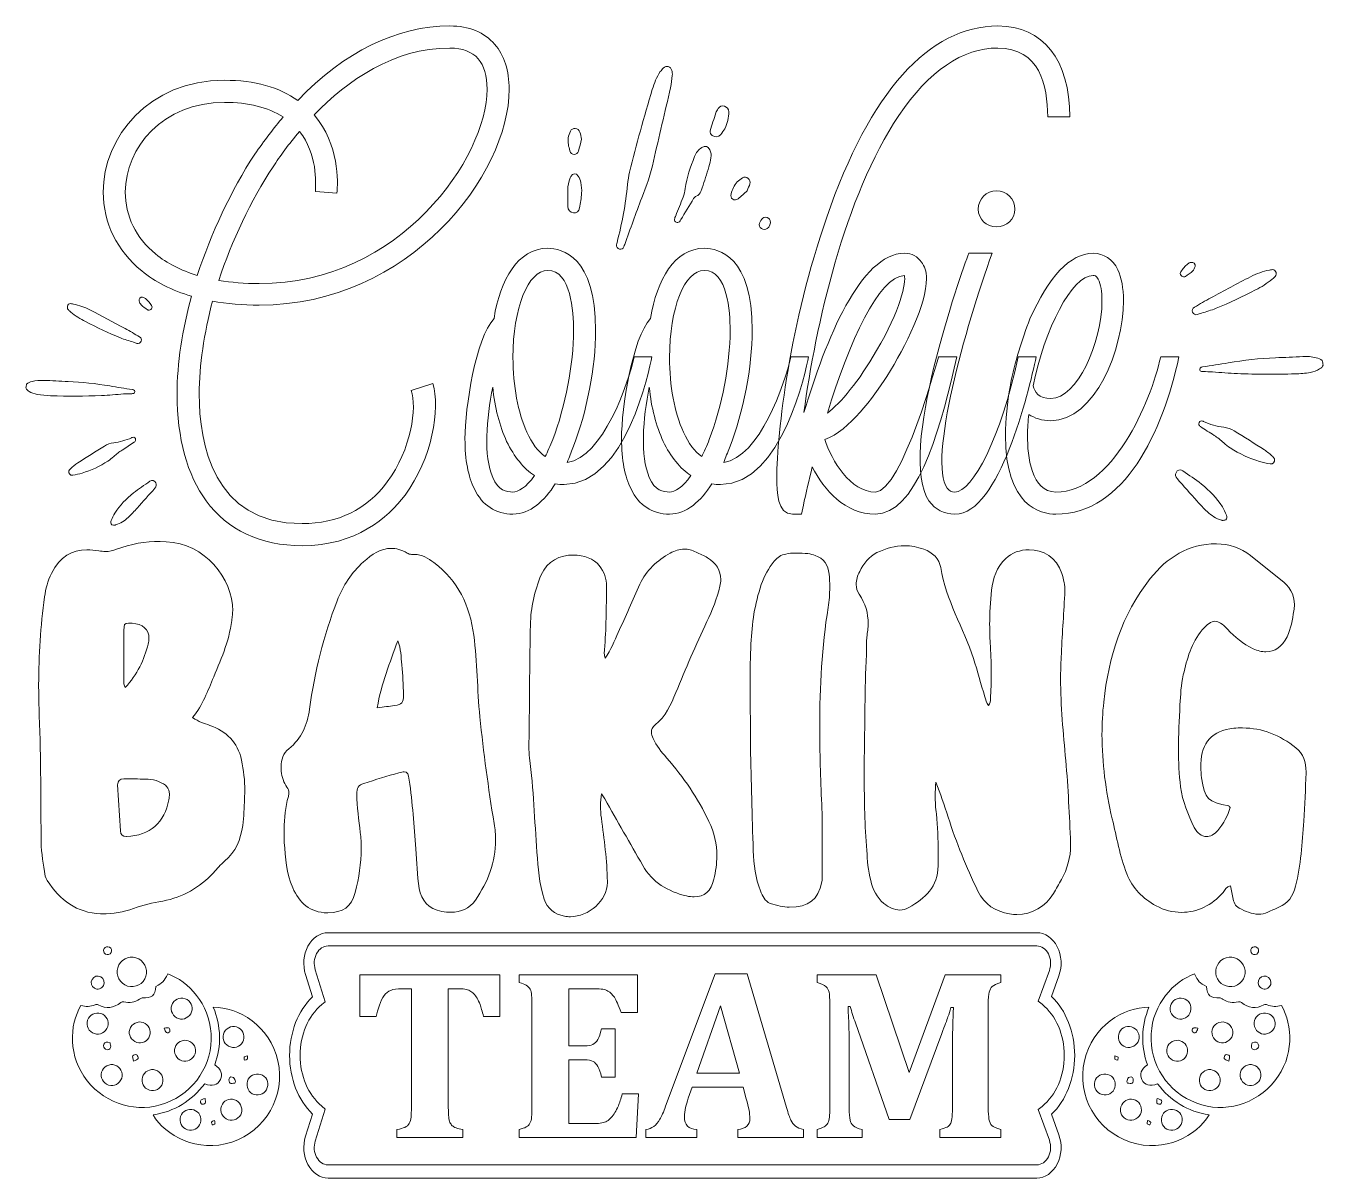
# Model space of a CAD drawing. Header units: inches. Extents: x 77 to 1003, y -951 to -129.
import ezdxf

# ---------------------------------------------------------------- set-up
doc = ezdxf.new("R2010")
doc.units = ezdxf.units.IN
doc.header["$MEASUREMENT"] = 0
doc.layers.add('Layer 1', color=7, linetype='Continuous')

# ---------------------------------------------------------------- blocks, each defined once
blk = doc.blocks.new('block 4')
at = {"layer": 'Layer 1', "lineweight": 0}
for points, knots in [([(206, -467.91), (192.49, -449.45), (185.29, -423.33), (185.29, -391.82), (185.29, -369.76), (188.89, -345.89), (195.64, -322.03), (181.69, -317.98), (169.53, -311.68), (160.08, -304.02), (142.52, -289.62), (132.61, -269.81), (132.61, -247.74), (132.61, -208.57), (165.03, -168.05), (219.06, -168.05), (240.67, -168.05), (258.23, -173.01), (271.28, -182.46), (304.6, -147.79), (341.97, -129.33), (379.79, -129.33), (393.29, -129.33), (404.55, -133.83), (411.75, -142.39), (418.51, -150.04), (422.11, -161.3), (422.11, -174.36), (422.11, -235.59), (350.97, -328.34), (243.82, -328.34), (232.11, -328.34), (220.86, -327.43), (210.5, -325.63), (204.65, -348.6), (201.05, -371.11), (201.05, -391.82), (201.05, -426.49), (210.5, -484.11), (274.43, -484.11), (300.1, -484.11), (320.36, -474.21), (335.21, -454.4), (352.32, -431.44), (356.38, -401.27), (352.32, -389.12), (352.32, -389.12), (367.63, -384.16), (367.63, -384.16), (373.03, -402.17), (367.18, -437.74), (347.82, -463.86), (335.66, -480.06), (312.7, -499.87), (274.43, -499.87), (244.72, -499.87), (221.31, -488.62), (206, -467.91)], [0, 0, 0, 0, 1, 1, 1, 2, 2, 2, 3, 3, 3, 4, 4, 4, 5, 5, 5, 6, 6, 6, 7, 7, 7, 8, 8, 8, 9, 9, 9, 10, 10, 10, 11, 11, 11, 12, 12, 12, 13, 13, 13, 14, 14, 14, 15, 15, 15, 16, 16, 16, 17, 17, 17, 18, 18, 18, 19, 19, 19, 19]), ([(638.19, -443.59), (635.94, -453.05), (633.69, -462.5), (631.89, -471.06), (631.89, -471.06), (630.54, -477.36), (630.54, -477.36), (630.54, -477.36), (624.23, -477.36), (624.23, -477.36), (612.98, -477.36), (612.98, -461.15), (612.98, -451.7), (612.98, -419.28), (622.43, -340.49), (648.55, -265.75), (679.16, -176.61), (721.49, -129.33), (770.56, -129.33), (802.98, -129.33), (821.89, -153.65), (821.89, -194.17), (821.89, -194.17), (806.13, -194.17), (806.13, -194.17), (806.13, -171.65), (800.28, -145.09), (770.56, -145.09), (745.35, -145.09), (721.49, -161.3), (699.87, -193.27), (661.15, -250.9), (640.44, -343.64), (632.34, -404.87), (647.65, -353.1), (672.86, -291.42), (703.93, -291.42), (709.33, -291.42), (713.38, -293.67), (716.08, -297.72), (718.34, -300.42), (719.68, -304.47), (719.68, -309.43), (719.68, -327.43), (705.28, -357.6), (691.32, -379.21), (681.86, -394.07), (664.76, -417.48), (647.2, -424.23), (652.15, -439.09), (665.21, -461.6), (683.22, -461.6), (702.13, -461.6), (728.24, -365.25), (728.24, -365.25), (728.24, -365.25), (741.3, -365.25), (741.3, -365.25), (741.3, -365.25), (739.49, -373.36), (739.49, -373.36), (728.24, -421.98), (711.58, -477.36), (683.22, -477.36), (661.61, -477.36), (646.75, -460.25), (638.19, -443.59)], [0, 0, 0, 0, 1, 1, 1, 2, 2, 2, 3, 3, 3, 4, 4, 4, 5, 5, 5, 6, 6, 6, 7, 7, 7, 8, 8, 8, 9, 9, 9, 10, 10, 10, 11, 11, 11, 12, 12, 12, 13, 13, 13, 14, 14, 14, 15, 15, 15, 16, 16, 16, 17, 17, 17, 18, 18, 18, 19, 19, 19, 20, 20, 20, 21, 21, 21, 22, 22, 22, 22]), ([(243.82, -313.03), (344.67, -313.03), (406.35, -222.98), (406.35, -174.36), (406.35, -164.9), (404.1, -157.7), (400.05, -152.74), (395.55, -147.79), (388.79, -145.09), (379.79, -145.09), (339.72, -145.09), (306.85, -168.05), (282.99, -192.81), (301, -213.98), (300.1, -240.54), (299.2, -248.64), (299.2, -248.64), (283.89, -247.29), (283.89, -247.29), (284.34, -240.99), (285.24, -220.73), (272.63, -204.52), (264.98, -213.53), (258.68, -222.08), (253.72, -229.73), (237.51, -254.05), (224.46, -282.41), (215, -310.78), (224.01, -312.13), (233.46, -313.03), (243.82, -313.03)], [0, 0, 0, 0, 1, 1, 1, 2, 2, 2, 3, 3, 3, 4, 4, 4, 5, 5, 5, 6, 6, 6, 7, 7, 7, 8, 8, 8, 9, 9, 9, 10, 10, 10, 10]), ([(148.37, -247.74), (148.37, -264.85), (156.02, -280.61), (169.98, -291.87), (178.08, -298.62), (187.99, -303.57), (199.7, -307.17), (209.6, -277.01), (223.56, -247.29), (240.67, -220.73), (247.42, -211.28), (254.17, -202.27), (260.93, -194.17), (250.12, -187.41), (236.16, -183.81), (219.06, -183.81), (174.93, -183.81), (148.37, -216.23), (148.37, -247.74)], [0, 0, 0, 0, 1, 1, 1, 2, 2, 2, 3, 3, 3, 4, 4, 4, 5, 5, 5, 6, 6, 6, 6]), ([(756.6, -259.9), (756.6, -252.7), (762.45, -246.84), (769.65, -246.84), (776.86, -246.84), (782.71, -252.7), (782.71, -259.9), (782.71, -267.1), (776.86, -272.51), (769.65, -272.51), (762.45, -272.51), (756.6, -267.1), (756.6, -259.9)], [0, 0, 0, 0, 1, 1, 1, 2, 2, 2, 3, 3, 3, 4, 4, 4, 4]), ([(397.34, -459.35), (392.83, -450.8), (390.58, -438.64), (390.58, -423.78), (390.58, -401.27), (398.24, -352.2), (411.29, -337.79), (415.8, -310.33), (428.4, -287.81), (449.56, -287.81), (459.92, -287.81), (483.78, -293.67), (483.78, -346.34), (483.78, -372.46), (477.48, -404.42), (467.57, -430.09), (466.22, -433.24), (464.87, -436.84), (463.52, -440.44), (488.73, -437.29), (507.19, -384.16), (511.24, -365.25), (511.24, -365.25), (523.85, -365.25), (523.85, -365.25), (522.05, -374.26), (505.39, -456.2), (461.27, -456.2), (459.02, -456.2), (457.22, -456.2), (454.97, -455.75), (447.31, -467.91), (436.96, -477.36), (424.8, -477.36), (412.64, -477.36), (402.74, -471.06), (397.34, -459.35)], [0, 0, 0, 0, 1, 1, 1, 2, 2, 2, 3, 3, 3, 4, 4, 4, 5, 5, 5, 6, 6, 6, 7, 7, 7, 8, 8, 8, 9, 9, 9, 10, 10, 10, 11, 11, 11, 12, 12, 12, 12]), ([(508.99, -459.35), (504.48, -450.8), (502.23, -438.64), (502.23, -423.78), (502.23, -401.27), (509.89, -352.2), (522.94, -337.79), (527.44, -310.33), (540.05, -287.81), (561.21, -287.81), (571.57, -287.81), (595.43, -293.67), (595.43, -346.34), (595.43, -372.46), (589.12, -404.42), (579.22, -430.09), (577.87, -433.24), (576.52, -436.84), (575.17, -440.44), (600.38, -437.29), (618.84, -384.16), (622.89, -365.25), (622.89, -365.25), (635.5, -365.25), (635.5, -365.25), (633.7, -374.26), (617.04, -456.2), (572.92, -456.2), (570.67, -456.2), (568.87, -456.2), (566.61, -455.75), (558.96, -467.91), (548.6, -477.36), (536.45, -477.36), (524.29, -477.36), (514.39, -471.06), (508.99, -459.35)], [0, 0, 0, 0, 1, 1, 1, 2, 2, 2, 3, 3, 3, 4, 4, 4, 5, 5, 5, 6, 6, 6, 7, 7, 7, 8, 8, 8, 9, 9, 9, 10, 10, 10, 11, 11, 11, 12, 12, 12, 12]), ([(798.02, -365.25), (792.17, -390.92), (771.91, -477.36), (739.94, -477.36), (732.29, -477.36), (725.98, -474.21), (721.48, -467.91), (698.52, -434.59), (744.44, -305.82), (749.84, -291.42), (749.84, -291.42), (766.5, -291.42), (766.5, -291.42), (747.59, -343.19), (720.58, -439.09), (734.54, -458.9), (735.89, -460.7), (737.69, -461.6), (739.94, -461.6), (752.55, -461.6), (772.81, -422.88), (784.96, -365.25), (784.96, -365.25), (798.02, -365.25), (798.02, -365.25)], [0, 0, 0, 0, 1, 1, 1, 2, 2, 2, 3, 3, 3, 4, 4, 4, 5, 5, 5, 6, 6, 6, 7, 7, 7, 8, 8, 8, 8]), ([(775.95, -421.08), (775.95, -410.28), (777.31, -398.12), (779.56, -385.51), (779.56, -385.51), (779.56, -385.51), (779.56, -385.06), (782.71, -369.31), (787.66, -352.65), (793.51, -338.24), (806.57, -308.07), (822.33, -291.42), (838.54, -291.42), (846.19, -291.42), (852.49, -295.47), (856.1, -303.12), (858.8, -308.97), (860.15, -316.18), (860.15, -325.18), (860.15, -359.85), (839.89, -410.73), (808.37, -410.73), (802.07, -410.73), (796.66, -408.93), (792.61, -406.23), (792.16, -411.18), (791.71, -416.13), (791.71, -421.08), (791.71, -436.39), (794.41, -461.6), (811.97, -461.6), (852.04, -461.6), (879.51, -398.12), (886.71, -365.25), (886.71, -365.25), (899.77, -365.25), (899.77, -365.25), (888.06, -418.83), (861.05, -477.36), (811.97, -477.36), (801.17, -477.36), (775.95, -471.96), (775.95, -421.08)], [0, 0, 0, 0, 1, 1, 1, 2, 2, 2, 3, 3, 3, 4, 4, 4, 5, 5, 5, 6, 6, 6, 7, 7, 7, 8, 8, 8, 9, 9, 9, 10, 10, 10, 11, 11, 11, 12, 12, 12, 13, 13, 13, 14, 14, 14, 14]), ([(424.8, -365.7), (424.8, -385.96), (428.4, -404.87), (434.7, -418.83), (438.31, -426.94), (442.81, -432.79), (447.76, -436.39), (449.56, -432.79), (451.36, -428.74), (453.16, -424.23), (462.17, -400.37), (468.02, -370.66), (468.02, -346.34), (468.02, -333.29), (466.22, -303.57), (449.56, -303.57), (435.61, -303.57), (424.8, -330.59), (424.8, -365.7)], [0, 0, 0, 0, 1, 1, 1, 2, 2, 2, 3, 3, 3, 4, 4, 4, 5, 5, 5, 6, 6, 6, 6]), ([(536.45, -365.7), (536.45, -385.96), (540.05, -404.87), (546.35, -418.83), (549.96, -426.94), (554.46, -432.79), (559.41, -436.39), (561.21, -432.79), (563.01, -428.74), (564.81, -424.23), (573.82, -400.37), (579.67, -370.66), (579.67, -346.34), (579.67, -333.29), (577.87, -303.57), (561.21, -303.57), (547.25, -303.57), (536.45, -330.59), (536.45, -365.7)], [0, 0, 0, 0, 1, 1, 1, 2, 2, 2, 3, 3, 3, 4, 4, 4, 5, 5, 5, 6, 6, 6, 6]), ([(649, -405.32), (658.45, -398.12), (671.51, -382.81), (684.12, -360.75), (701.23, -331.94), (705.28, -312.13), (703.93, -307.17), (685.47, -308.07), (664.76, -354.45), (649, -405.32)], [0, 0, 0, 0, 1, 1, 1, 2, 2, 2, 3, 3, 3, 3]), ([(808.37, -394.97), (826.83, -394.97), (844.84, -355.8), (844.84, -325.18), (844.84, -318.88), (843.94, -313.48), (842.14, -309.88), (840.79, -307.17), (839.44, -307.17), (838.54, -307.17), (823.23, -307.17), (803.87, -345.44), (795.76, -385.96), (796.66, -390.02), (799.82, -394.97), (808.37, -394.97)], [0, 0, 0, 0, 1, 1, 1, 2, 2, 2, 3, 3, 3, 4, 4, 4, 5, 5, 5, 5]), ([(410.39, -451.25), (414.44, -460.7), (420.3, -461.6), (424.8, -461.6), (428.4, -461.6), (434.25, -458.45), (440.11, -449.9), (432.45, -444.95), (425.7, -436.39), (420.3, -425.58), (415.35, -414.78), (411.74, -401.27), (410.39, -386.87), (405.89, -409.38), (403.64, -435.94), (410.39, -451.25)], [0, 0, 0, 0, 1, 1, 1, 2, 2, 2, 3, 3, 3, 4, 4, 4, 5, 5, 5, 5]), ([(522.04, -451.25), (526.09, -460.7), (531.95, -461.6), (536.45, -461.6), (540.05, -461.6), (545.9, -458.45), (551.76, -449.9), (544.1, -444.95), (537.35, -436.39), (531.95, -425.58), (526.99, -414.78), (523.39, -401.27), (522.04, -386.87), (517.54, -409.38), (515.29, -435.94), (522.04, -451.25)], [0, 0, 0, 0, 1, 1, 1, 2, 2, 2, 3, 3, 3, 4, 4, 4, 5, 5, 5, 5])]:
    blk.add_open_spline(points, degree=3, knots=knots, dxfattribs=at)
blk = doc.blocks.new('block 6')
at = {"layer": 'Layer 1', "lineweight": 0}
for points, knots in [([(130.73, -762.27), (113.82, -761.71), (101.66, -752.34), (92.71, -738.64), (91.45, -736.83), (90.9, -734.31), (90.62, -732.08), (89.36, -724.25), (88.24, -716.28), (88.24, -708.32), (88.24, -708.32), (88.24, -706.92), (88.24, -706.92), (88.24, -676.45), (87.96, -645.98), (86.84, -615.51), (86.7, -610.06), (86.56, -604.47), (86.56, -599.02), (86.56, -578.06), (87.96, -557.23), (90.76, -536.41), (91.59, -530.68), (92.99, -524.95), (95.65, -519.64), (101.94, -507.34), (110.18, -502.73), (120.94, -502.73), (123.6, -502.73), (126.54, -503), (129.47, -503.56), (131.15, -503.84), (132.69, -503.98), (134.22, -503.98), (136.88, -503.98), (139.53, -503.56), (142.05, -502.45), (152.25, -498.39), (162.73, -496.86), (173.22, -496.86), (173.22, -496.86), (177.41, -496.99), (177.41, -496.99), (205.08, -498.25), (224.93, -522.99), (224.93, -546.33), (224.93, -547.59), (224.79, -548.99), (224.65, -550.38), (223.11, -565.62), (217.38, -579.59), (211.37, -593.43), (207.18, -603.21), (203.68, -613.56), (196.28, -622.36), (200.75, -625.44), (204.66, -626.56), (208.58, -627.95), (220.46, -632.15), (228.42, -639.83), (231.22, -652.69), (232.75, -659.96), (233.59, -667.22), (233.59, -674.63), (233.59, -674.63), (233.45, -680.22), (233.45, -680.22), (233.17, -686.51), (232.89, -692.94), (232.06, -699.37), (230.66, -709.15), (227.3, -718.1), (219.2, -724.81), (216.26, -727.18), (213.89, -730.26), (211.23, -733.05), (201.31, -743.68), (189.43, -750.52), (175.03, -753.18), (167.91, -754.44), (160.92, -756.12), (154.21, -758.49), (147.08, -761), (139.53, -762.27), (131.99, -762.27), (131.99, -762.27), (130.73, -762.27), (130.73, -762.27)], [0, 0, 0, 0, 1, 1, 1, 2, 2, 2, 3, 3, 3, 4, 4, 4, 5, 5, 5, 6, 6, 6, 7, 7, 7, 8, 8, 8, 9, 9, 9, 10, 10, 10, 11, 11, 11, 12, 12, 12, 13, 13, 13, 14, 14, 14, 15, 15, 15, 16, 16, 16, 17, 17, 17, 18, 18, 18, 19, 19, 19, 20, 20, 20, 21, 21, 21, 22, 22, 22, 23, 23, 23, 24, 24, 24, 25, 25, 25, 26, 26, 26, 27, 27, 27, 28, 28, 28, 29, 29, 29, 29]), ([(942.68, -758.21), (939.89, -756.81), (938.63, -753.74), (938.07, -750.66), (938.07, -750.66), (936.39, -742.42), (936.39, -742.42), (933.46, -742.84), (932.76, -745.35), (931.22, -747.03), (923.4, -756.26), (912.63, -761.28), (901.59, -761.28), (895.44, -761.28), (889.29, -759.75), (883.42, -756.53), (873.92, -751.36), (866.65, -744.1), (862.6, -733.75), (857.57, -721.03), (855.33, -707.62), (852.12, -694.48), (847.51, -674.63), (844.85, -654.65), (844.85, -634.52), (844.85, -626.83), (845.27, -619.01), (846.11, -611.32), (849.6, -579.17), (858.83, -548.99), (879.23, -523.27), (891.11, -508.32), (906.48, -498.53), (926.47, -498.53), (935.55, -498.53), (943.66, -501.33), (950.79, -506.92), (950.79, -506.92), (972.45, -524.11), (972.45, -524.11), (978.46, -528.58), (982.1, -534.59), (982.1, -542), (982.1, -543.39), (981.96, -544.79), (981.68, -546.33), (980.56, -552.62), (979.72, -558.91), (976.79, -564.78), (973.29, -571.91), (968.12, -575.54), (961.69, -575.54), (958.9, -575.54), (955.82, -574.84), (952.61, -573.3), (945.48, -569.81), (939.75, -564.92), (934.3, -559.33), (930.66, -555.55), (928.01, -553.74), (925.35, -553.74), (922.7, -553.74), (920.04, -555.69), (916.41, -559.89), (908.44, -569.11), (905.51, -580.57), (902.85, -592.03), (901.17, -599.16), (900.89, -606.29), (900.47, -613.42), (899.91, -624.04), (899.36, -634.66), (899.36, -645.28), (899.36, -654.09), (899.77, -662.89), (900.89, -671.7), (902.29, -682.04), (906.2, -691.54), (910.68, -700.77), (912.77, -704.96), (915.99, -707.2), (919.34, -707.2), (922, -707.2), (924.93, -705.8), (927.45, -702.86), (931.78, -697.97), (934.44, -692.24), (936.25, -686.51), (935.55, -685.81), (935.55, -685.39), (935.28, -685.39), (920.46, -682.6), (918.22, -680.5), (915.85, -665.27), (915.57, -662.89), (915.43, -660.38), (915.43, -657.86), (915.43, -657.86), (915.43, -655.34), (915.43, -655.34), (915.71, -640.11), (923.54, -631.73), (938.77, -630.05), (940.87, -629.77), (942.96, -629.77), (945.06, -629.77), (959.18, -629.77), (971.75, -634.94), (983.08, -643.89), (988.53, -648.08), (990.34, -654.37), (990.34, -661.07), (990.34, -661.07), (990.34, -661.77), (990.34, -661.77), (990.06, -673.23), (989.5, -684.83), (988.81, -696.3), (987.69, -711.81), (986.71, -727.46), (982.94, -742.7), (981.12, -749.83), (977.48, -754.72), (970.92, -757.65), (968.4, -758.77), (965.74, -759.75), (963.23, -761), (960.85, -762.13), (958.62, -762.54), (956.38, -762.54), (951.63, -762.54), (947.16, -760.45), (942.68, -758.21)], [0, 0, 0, 0, 1, 1, 1, 2, 2, 2, 3, 3, 3, 4, 4, 4, 5, 5, 5, 6, 6, 6, 7, 7, 7, 8, 8, 8, 9, 9, 9, 10, 10, 10, 11, 11, 11, 12, 12, 12, 13, 13, 13, 14, 14, 14, 15, 15, 15, 16, 16, 16, 17, 17, 17, 18, 18, 18, 19, 19, 19, 20, 20, 20, 21, 21, 21, 22, 22, 22, 23, 23, 23, 24, 24, 24, 25, 25, 25, 26, 26, 26, 27, 27, 27, 28, 28, 28, 29, 29, 29, 30, 30, 30, 31, 31, 31, 32, 32, 32, 33, 33, 33, 34, 34, 34, 35, 35, 35, 36, 36, 36, 37, 37, 37, 38, 38, 38, 39, 39, 39, 40, 40, 40, 41, 41, 41, 42, 42, 42, 43, 43, 43, 44, 44, 44, 44]), ([(292.59, -761.57), (279.73, -761.57), (272.46, -754.3), (267.71, -743.68), (263.38, -733.47), (262.54, -722.29), (261.7, -711.39), (261.7, -711.39), (261.7, -702.03), (261.7, -702.03), (261.7, -694.06), (262.4, -686.09), (264.64, -678.55), (264.92, -677.71), (265.06, -676.87), (265.06, -676.03), (265.06, -674.63), (264.64, -673.37), (263.66, -672.12), (261.14, -668.76), (260.03, -664.71), (259.61, -660.66), (259.47, -659.54), (259.47, -658.42), (259.47, -657.44), (259.47, -652.41), (261, -647.94), (265.06, -644.58), (274, -637.18), (278.06, -628.09), (279.73, -616.35), (283.36, -589.94), (289.79, -564.08), (299.44, -539.06), (303.49, -528.3), (309.78, -519.08), (318.17, -511.39), (324.32, -505.8), (330.75, -501.75), (337.87, -501.75), (341.51, -501.75), (345.28, -502.73), (349.33, -505.1), (350.31, -505.66), (351.43, -506.08), (352.55, -506.08), (352.55, -506.08), (354.5, -506.08), (354.5, -506.08), (359.96, -506.08), (364.29, -508.74), (368.48, -511.95), (385.67, -524.81), (394.06, -542.7), (396.85, -563.66), (399.51, -582.95), (399.23, -602.52), (401.18, -621.8), (403.84, -647.38), (407.19, -672.68), (411.39, -697.97), (412.09, -702.03), (412.37, -705.94), (412.37, -709.71), (412.37, -725.23), (407.19, -739.48), (397.97, -752.48), (393.78, -758.63), (387.63, -761.14), (380.5, -761.14), (378.54, -761.14), (376.31, -761), (374.07, -760.59), (364.43, -758.77), (359.54, -752.76), (358, -744.24), (356.46, -734.87), (356.18, -725.37), (355.48, -715.86), (354.36, -699.51), (353.11, -683.16), (350.87, -666.94), (350.31, -662.75), (349.61, -661.07), (347.24, -661.07), (346.26, -661.07), (345.14, -661.35), (343.46, -661.77), (335.08, -664.01), (326.83, -666.81), (318.45, -669.32), (314.67, -670.44), (313.41, -672.95), (313.41, -676.87), (313.69, -686.09), (314.81, -695.32), (315.93, -704.4), (316.49, -708.18), (316.63, -711.95), (316.63, -715.72), (316.63, -726.35), (314.95, -736.69), (312.3, -747.03), (309.78, -757.37), (303.21, -761.57), (292.87, -761.57), (292.87, -761.57), (292.59, -761.57), (292.59, -761.57)], [0, 0, 0, 0, 1, 1, 1, 2, 2, 2, 3, 3, 3, 4, 4, 4, 5, 5, 5, 6, 6, 6, 7, 7, 7, 8, 8, 8, 9, 9, 9, 10, 10, 10, 11, 11, 11, 12, 12, 12, 13, 13, 13, 14, 14, 14, 15, 15, 15, 16, 16, 16, 17, 17, 17, 18, 18, 18, 19, 19, 19, 20, 20, 20, 21, 21, 21, 22, 22, 22, 23, 23, 23, 24, 24, 24, 25, 25, 25, 26, 26, 26, 27, 27, 27, 28, 28, 28, 29, 29, 29, 30, 30, 30, 31, 31, 31, 32, 32, 32, 33, 33, 33, 34, 34, 34, 35, 35, 35, 36, 36, 36, 36]), ([(461.44, -763.94), (454.45, -762.54), (449.42, -758.77), (447.04, -751.78), (443.41, -740.88), (442.71, -729.56), (441.87, -718.38), (440.2, -695.88), (439.64, -673.37), (436.56, -651.01), (436.28, -648.5), (436.14, -645.84), (436.14, -643.19), (436.14, -639.41), (436.42, -635.5), (436.42, -631.73), (436.56, -606.71), (436.7, -581.55), (437.26, -556.39), (437.4, -544.09), (440.2, -532.08), (444.95, -520.62), (449, -510.83), (458.64, -506.5), (467.87, -506.5), (475.28, -506.5), (482.54, -509.29), (486.32, -514.05), (489.95, -518.52), (491.49, -523.27), (491.49, -528.86), (491.35, -543.95), (491.35, -559.05), (490.09, -574.14), (490.09, -574.14), (489.95, -576.66), (489.95, -576.66), (489.95, -577.78), (490.09, -578.76), (490.65, -580.15), (494.7, -574.14), (497.08, -567.71), (499.87, -561.7), (505.19, -550.24), (510.08, -538.78), (515.39, -527.32), (519.86, -517.4), (527.69, -510.41), (536.91, -505.1), (540.27, -503.28), (543.48, -502.31), (546.84, -502.31), (549.63, -502.31), (552.56, -503), (555.36, -504.4), (558.15, -505.8), (560.95, -506.92), (563.6, -508.46), (569.75, -512.23), (572.97, -517.54), (572.97, -523.97), (572.97, -525.51), (572.83, -527.04), (572.41, -528.72), (570.45, -537.52), (566.82, -545.91), (563.05, -554.02), (555.36, -570.65), (547.81, -587.56), (540.97, -604.61), (537.47, -613.28), (533.7, -621.66), (526.15, -627.67), (524.33, -629.21), (523.49, -631.03), (523.49, -632.84), (523.49, -634.24), (524.05, -635.78), (524.75, -637.32), (527.27, -642.49), (530.62, -646.82), (534.4, -651.15), (546.56, -664.85), (556.62, -679.94), (564.58, -696.44), (568.5, -704.4), (570.17, -712.65), (570.17, -721.03), (570.17, -726.49), (569.47, -732.08), (568.08, -737.67), (566.12, -746.05), (561.37, -750.25), (554.1, -750.25), (552.42, -750.25), (550.61, -749.97), (548.51, -749.55), (535.37, -746.33), (524.19, -740.04), (517.34, -727.74), (508.26, -711.95), (499.18, -696.16), (490.23, -680.36), (490.23, -680.36), (488, -676.73), (488, -676.73), (487.44, -679.66), (487.16, -682.46), (487.16, -685.25), (487.16, -688.33), (487.44, -691.26), (487.86, -694.2), (489.95, -709.15), (491.77, -724.11), (492.19, -739.34), (492.19, -739.34), (492.19, -739.9), (492.19, -739.9), (492.19, -752.9), (478.77, -764.36), (465.77, -764.36), (464.38, -764.36), (462.84, -764.22), (461.44, -763.94)], [0, 0, 0, 0, 1, 1, 1, 2, 2, 2, 3, 3, 3, 4, 4, 4, 5, 5, 5, 6, 6, 6, 7, 7, 7, 8, 8, 8, 9, 9, 9, 10, 10, 10, 11, 11, 11, 12, 12, 12, 13, 13, 13, 14, 14, 14, 15, 15, 15, 16, 16, 16, 17, 17, 17, 18, 18, 18, 19, 19, 19, 20, 20, 20, 21, 21, 21, 22, 22, 22, 23, 23, 23, 24, 24, 24, 25, 25, 25, 26, 26, 26, 27, 27, 27, 28, 28, 28, 29, 29, 29, 30, 30, 30, 31, 31, 31, 32, 32, 32, 33, 33, 33, 34, 34, 34, 35, 35, 35, 36, 36, 36, 37, 37, 37, 38, 38, 38, 39, 39, 39, 40, 40, 40, 41, 41, 41, 41]), ([(608.21, -754.86), (604.43, -753.46), (602.76, -749.55), (601.36, -745.91), (597.58, -736.83), (596.47, -727.04), (596.19, -717.4), (595.21, -692.52), (594.79, -667.64), (594.09, -643.47), (594.09, -643.47), (593.95, -597.48), (593.95, -597.48), (593.95, -588.26), (594.09, -579.03), (594.51, -569.81), (595.21, -555.41), (597.16, -541.3), (601.92, -527.6), (604.15, -521.45), (607.09, -515.86), (611.14, -510.83), (613.38, -508.04), (616.03, -506.36), (619.39, -505.8), (621.62, -505.38), (623.72, -505.1), (625.82, -505.1), (634.06, -505.1), (637.27, -505.66), (640.35, -506.78), (646.36, -508.88), (649.71, -513.63), (650.27, -520.06), (650.55, -523.13), (650.69, -526.35), (650.69, -529.42), (650.69, -534.31), (650.41, -539.2), (649.57, -543.81), (645.1, -572.05), (643.56, -600.42), (643.56, -628.79), (643.56, -647.24), (644.12, -665.69), (644.96, -684.14), (645.38, -692.52), (645.38, -701.05), (645.38, -709.43), (645.38, -709.43), (645.38, -734.87), (645.38, -734.87), (645.38, -736.41), (645.38, -738.09), (645.1, -739.48), (642.31, -752.48), (635.88, -757.51), (621.76, -757.51), (617.85, -757.51), (613.24, -756.53), (608.21, -754.86)], [0, 0, 0, 0, 1, 1, 1, 2, 2, 2, 3, 3, 3, 4, 4, 4, 5, 5, 5, 6, 6, 6, 7, 7, 7, 8, 8, 8, 9, 9, 9, 10, 10, 10, 11, 11, 11, 12, 12, 12, 13, 13, 13, 14, 14, 14, 15, 15, 15, 16, 16, 16, 17, 17, 17, 18, 18, 18, 19, 19, 19, 20, 20, 20, 20]), ([(779, -762.4), (768.94, -760.59), (761.11, -755.84), (756.36, -746.05), (748.12, -729), (740.99, -711.53), (735.12, -693.36), (732.46, -684.97), (729.67, -676.59), (726.45, -668.34), (726.03, -671.7), (725.89, -674.91), (725.89, -678.13), (725.89, -682.46), (726.17, -686.79), (726.73, -691.12), (727.85, -700.21), (727.99, -709.15), (727.99, -718.24), (727.99, -718.24), (727.99, -728.02), (727.99, -728.02), (727.85, -742.98), (718.63, -751.22), (707.17, -757.79), (705.07, -759.05), (702.83, -759.61), (700.74, -759.61), (696.68, -759.61), (692.77, -757.65), (689.28, -754.86), (684.1, -750.66), (681.45, -744.79), (679.91, -738.5), (677.95, -731.52), (677.67, -724.25), (677.12, -717.12), (675.72, -699.37), (675.3, -681.62), (675.3, -663.73), (675.3, -645.98), (675.72, -628.09), (675.86, -610.34), (676, -597.76), (676.56, -585.32), (676.98, -572.75), (676.98, -572.75), (676.98, -568.27), (676.98, -568.27), (676.98, -568.27), (677.12, -565.06), (677.12, -565.06), (677.67, -561.7), (678.1, -558.49), (678.1, -555.41), (678.1, -548.15), (676.28, -541.16), (671.67, -534.45), (670.27, -532.36), (669.57, -529.98), (669.57, -527.46), (669.57, -524.39), (670.55, -521.17), (672.09, -518.24), (674.88, -512.65), (678.8, -507.62), (684.38, -504.82), (690.81, -501.61), (697.38, -499.93), (704.09, -499.93), (708.56, -499.93), (713.17, -500.63), (717.79, -502.45), (724.08, -504.68), (728.83, -509.15), (729.81, -515.44), (733.44, -538.65), (746.16, -558.35), (753.15, -580.29), (756.08, -589.24), (758.6, -598.46), (761.25, -607.55), (761.95, -609.64), (762.51, -611.74), (763.91, -613.84), (765.31, -612.3), (765.45, -610.62), (765.45, -608.94), (765.45, -608.94), (765.45, -606.85), (765.45, -606.85), (765.73, -600.98), (765.87, -595.11), (765.87, -589.1), (765.87, -582.53), (765.59, -575.96), (765.17, -569.25), (764.89, -564.92), (764.75, -560.59), (764.75, -556.11), (764.75, -548.01), (765.31, -539.76), (766.15, -531.66), (767.12, -523.13), (769.78, -515.3), (776.21, -509.01), (780.4, -504.96), (786.55, -502.73), (792.98, -502.73), (802.62, -502.73), (812.55, -507.9), (816.18, -519.64), (817.58, -523.83), (818.42, -528.16), (818.42, -532.5), (818.42, -532.5), (818.28, -534.73), (818.28, -534.73), (817.44, -549.68), (816.46, -564.5), (815.76, -579.31), (815.48, -584.49), (815.34, -589.52), (815.34, -594.55), (815.34, -614.12), (817.3, -633.54), (818.98, -652.97), (820.79, -672.54), (821.63, -692.24), (822.47, -711.95), (822.47, -711.95), (822.47, -713.35), (822.47, -713.35), (822.47, -722.01), (820.23, -730.26), (815.9, -737.81), (814.08, -741.16), (812.13, -744.51), (810.17, -747.87), (805, -757.09), (794.8, -762.82), (784.18, -762.82), (782.5, -762.82), (780.82, -762.68), (779, -762.4)], [0, 0, 0, 0, 1, 1, 1, 2, 2, 2, 3, 3, 3, 4, 4, 4, 5, 5, 5, 6, 6, 6, 7, 7, 7, 8, 8, 8, 9, 9, 9, 10, 10, 10, 11, 11, 11, 12, 12, 12, 13, 13, 13, 14, 14, 14, 15, 15, 15, 16, 16, 16, 17, 17, 17, 18, 18, 18, 19, 19, 19, 20, 20, 20, 21, 21, 21, 22, 22, 22, 23, 23, 23, 24, 24, 24, 25, 25, 25, 26, 26, 26, 27, 27, 27, 28, 28, 28, 29, 29, 29, 30, 30, 30, 31, 31, 31, 32, 32, 32, 33, 33, 33, 34, 34, 34, 35, 35, 35, 36, 36, 36, 37, 37, 37, 38, 38, 38, 39, 39, 39, 40, 40, 40, 41, 41, 41, 42, 42, 42, 43, 43, 43, 44, 44, 44, 45, 45, 45, 46, 46, 46, 47, 47, 47, 48, 48, 48, 48]), ([(164.69, -569.95), (165.11, -568.55), (165.25, -567.15), (165.25, -565.9), (165.25, -559.61), (160.92, -555.55), (153.23, -555.13), (153.23, -555.13), (150.71, -555), (150.71, -555), (147.64, -555), (147.36, -555.97), (147.36, -560.31), (147.22, -572.75), (147.22, -585.32), (147.22, -597.76), (147.22, -598.46), (147.64, -599.16), (148.2, -600.98), (157, -591.61), (161.76, -581.27), (164.69, -569.95)], [0, 0, 0, 0, 1, 1, 1, 2, 2, 2, 3, 3, 3, 4, 4, 4, 5, 5, 5, 6, 6, 6, 7, 7, 7, 7]), ([(340.39, -613.84), (345.7, -613), (346.68, -611.88), (346.68, -606.15), (346.54, -599.16), (346.4, -591.89), (345.56, -584.9), (344.86, -579.17), (345.14, -573.3), (342.62, -567.71), (337.03, -583.09), (331.02, -598.32), (327.95, -615.37), (332.84, -614.81), (336.62, -614.4), (340.39, -613.84)], [0, 0, 0, 0, 1, 1, 1, 2, 2, 2, 3, 3, 3, 4, 4, 4, 5, 5, 5, 5]), ([(179.37, -680.92), (179.65, -679.52), (179.79, -678.27), (179.79, -677.01), (179.79, -672.54), (177.55, -670.3), (172.1, -667.92), (167.21, -665.83), (162.03, -666.53), (157, -666.11), (157, -666.11), (147.36, -666.11), (147.36, -666.11), (144.56, -666.11), (142.89, -667.5), (142.89, -670.44), (142.89, -670.44), (144.84, -703.14), (144.84, -703.14), (144.98, -705.94), (146.52, -707.06), (148.9, -707.06), (148.9, -707.06), (149.32, -707.06), (149.32, -707.06), (165.67, -706.78), (176.71, -697.13), (179.37, -680.92)], [0, 0, 0, 0, 1, 1, 1, 2, 2, 2, 3, 3, 3, 4, 4, 4, 5, 5, 5, 6, 6, 6, 7, 7, 7, 8, 8, 8, 9, 9, 9, 9])]:
    blk.add_open_spline(points, degree=3, knots=knots, dxfattribs=at)
blk = doc.blocks.new('block 7')
at = {"layer": 'Layer 1', "lineweight": 0}
blk.add_lwpolyline([(555.86, -875.82), (586.44, -875.82), (572.85, -827.99), (555.86, -875.82)], dxfattribs=at)
for points, knots in [([(342.1, -921.7), (342.1, -921.7), (342.1, -916.09), (342.1, -916.09), (344.48, -915.7), (346.36, -915.17), (347.75, -914.52), (349.13, -913.87), (350.17, -912.95), (350.85, -911.76), (351.53, -910.57), (351.95, -909.05), (352.12, -907.21), (352.29, -905.37), (352.38, -903.09), (352.38, -900.38), (352.38, -900.38), (352.38, -815.67), (352.38, -815.67), (352.38, -815.67), (345.49, -815.67), (345.49, -815.67), (342.1, -815.67), (339.49, -816.07), (337.68, -816.86), (335.86, -817.65), (334.29, -818.9), (332.96, -820.6), (331.63, -822.3), (330.49, -824.58), (329.52, -827.44), (328.56, -830.3), (327.77, -833), (327.14, -835.55), (327.14, -835.55), (315.5, -835.55), (315.5, -835.55), (315.5, -835.55), (315.5, -805.73), (315.5, -805.73), (315.5, -805.73), (415.5, -805.73), (415.5, -805.73), (415.5, -805.73), (415.5, -835.55), (415.5, -835.55), (415.5, -835.55), (403.86, -835.55), (403.86, -835.55), (402.79, -831.7), (401.94, -828.87), (401.31, -827.05), (400.69, -825.24), (400, -823.7), (399.23, -822.42), (398.47, -821.15), (397.66, -820.09), (396.81, -819.24), (395.96, -818.39), (395.05, -817.71), (394.09, -817.2), (393.13, -816.69), (391.93, -816.31), (390.48, -816.05), (389.04, -815.8), (387.15, -815.67), (384.83, -815.67), (384.83, -815.67), (378.71, -815.67), (378.71, -815.67), (378.71, -815.67), (378.71, -900.38), (378.71, -900.38), (378.71, -903.38), (378.8, -905.66), (378.97, -907.21), (379.14, -908.77), (379.45, -910.03), (379.9, -910.99), (380.36, -911.96), (380.91, -912.74), (381.56, -913.33), (382.21, -913.93), (383.12, -914.46), (384.28, -914.94), (385.44, -915.43), (387.01, -915.81), (389, -916.09), (389, -916.09), (389, -921.7), (389, -921.7), (389, -921.7), (342.1, -921.7), (342.1, -921.7)], [0, 0, 0, 0, 1, 1, 1, 2, 2, 2, 3, 3, 3, 4, 4, 4, 5, 5, 5, 6, 6, 6, 7, 7, 7, 8, 8, 8, 9, 9, 9, 10, 10, 10, 11, 11, 11, 12, 12, 12, 13, 13, 13, 14, 14, 14, 15, 15, 15, 16, 16, 16, 17, 17, 17, 18, 18, 18, 19, 19, 19, 20, 20, 20, 21, 21, 21, 22, 22, 22, 23, 23, 23, 24, 24, 24, 25, 25, 25, 26, 26, 26, 27, 27, 27, 28, 28, 28, 29, 29, 29, 30, 30, 30, 31, 31, 31, 31]), ([(513.55, -805.73), (513.55, -805.73), (513.55, -832.75), (513.55, -832.75), (513.55, -832.75), (501.91, -832.75), (501.91, -832.75), (500.04, -827.37), (498.45, -823.73), (497.15, -821.83), (495.85, -819.93), (494.29, -818.43), (492.48, -817.33), (490.66, -816.22), (487.58, -815.67), (483.22, -815.67), (483.22, -815.67), (464.69, -815.67), (464.69, -815.67), (464.69, -815.67), (464.69, -856.45), (464.69, -856.45), (464.69, -856.45), (475.91, -856.45), (475.91, -856.45), (478.4, -856.45), (480.35, -856.1), (481.77, -855.39), (483.19, -854.68), (484.36, -853.51), (485.3, -851.86), (486.23, -850.22), (487.12, -847.67), (487.97, -844.22), (487.97, -844.22), (497.57, -844.22), (497.57, -844.22), (497.57, -844.22), (497.57, -878.71), (497.57, -878.71), (497.57, -878.71), (487.97, -878.71), (487.97, -878.71), (487.18, -875.43), (486.3, -872.92), (485.34, -871.19), (484.38, -869.46), (483.23, -868.23), (481.9, -867.49), (480.57, -866.76), (478.57, -866.39), (475.91, -866.39), (475.91, -866.39), (464.69, -866.39), (464.69, -866.39), (464.69, -866.39), (464.69, -911.76), (464.69, -911.76), (464.69, -911.76), (483.13, -911.76), (483.13, -911.76), (485.11, -911.76), (486.78, -911.63), (488.14, -911.38), (489.5, -911.12), (490.72, -910.68), (491.8, -910.06), (492.87, -909.44), (493.9, -908.59), (494.9, -907.51), (495.89, -906.44), (496.77, -905.27), (497.53, -904.03), (498.3, -902.78), (499.1, -901.14), (499.95, -899.1), (500.8, -897.06), (501.74, -894.26), (502.76, -890.69), (502.76, -890.69), (514.4, -890.69), (514.4, -890.69), (514.4, -890.69), (512.78, -921.7), (512.78, -921.7), (512.78, -921.7), (429.27, -921.7), (429.27, -921.7), (429.27, -921.7), (429.27, -916.09), (429.27, -916.09), (431.36, -915.53), (433.02, -914.92), (434.23, -914.27), (435.45, -913.62), (436.36, -912.71), (436.95, -911.55), (437.55, -910.39), (437.93, -908.91), (438.1, -907.13), (438.27, -905.34), (438.36, -903.09), (438.36, -900.38), (438.36, -900.38), (438.36, -827.14), (438.36, -827.14), (438.36, -824.48), (438.28, -822.24), (438.14, -820.43), (438, -818.61), (437.63, -817.14), (437.04, -816.01), (436.44, -814.88), (435.54, -813.96), (434.32, -813.25), (433.1, -812.54), (431.42, -811.9), (429.27, -811.34), (429.27, -811.34), (429.27, -805.73), (429.27, -805.73), (429.27, -805.73), (513.55, -805.73), (513.55, -805.73)], [0, 0, 0, 0, 1, 1, 1, 2, 2, 2, 3, 3, 3, 4, 4, 4, 5, 5, 5, 6, 6, 6, 7, 7, 7, 8, 8, 8, 9, 9, 9, 10, 10, 10, 11, 11, 11, 12, 12, 12, 13, 13, 13, 14, 14, 14, 15, 15, 15, 16, 16, 16, 17, 17, 17, 18, 18, 18, 19, 19, 19, 20, 20, 20, 21, 21, 21, 22, 22, 22, 23, 23, 23, 24, 24, 24, 25, 25, 25, 26, 26, 26, 27, 27, 27, 28, 28, 28, 29, 29, 29, 30, 30, 30, 31, 31, 31, 32, 32, 32, 33, 33, 33, 34, 34, 34, 35, 35, 35, 36, 36, 36, 37, 37, 37, 38, 38, 38, 39, 39, 39, 40, 40, 40, 41, 41, 41, 41]), ([(588.91, -885.76), (588.91, -885.76), (552.63, -885.76), (552.63, -885.76), (552.63, -885.76), (549.82, -893.83), (549.82, -893.83), (549.03, -896.1), (548.38, -898.29), (547.87, -900.42), (547.36, -902.54), (547.11, -904.79), (547.11, -907.17), (547.11, -912.72), (550.05, -915.7), (555.94, -916.09), (555.94, -916.09), (555.94, -921.7), (555.94, -921.7), (555.94, -921.7), (519.66, -921.7), (519.66, -921.7), (519.66, -921.7), (519.66, -916.09), (519.66, -916.09), (521.76, -915.87), (523.6, -915.13), (525.19, -913.88), (526.77, -912.64), (528.22, -910.94), (529.52, -908.79), (530.82, -906.63), (532.21, -903.55), (533.68, -899.53), (533.68, -899.53), (569.11, -805.13), (569.11, -805.13), (569.11, -805.13), (591.8, -805.13), (591.8, -805.13), (591.8, -805.13), (619.83, -900.29), (619.83, -900.29), (621.08, -904.54), (622.13, -907.55), (622.97, -909.34), (623.83, -911.12), (624.93, -912.57), (626.29, -913.67), (627.65, -914.78), (629.54, -915.58), (631.98, -916.09), (631.98, -916.09), (631.98, -921.7), (631.98, -921.7), (631.98, -921.7), (585.08, -921.7), (585.08, -921.7), (585.08, -921.7), (585.08, -916.09), (585.08, -916.09), (588.03, -915.75), (590.21, -914.93), (591.62, -913.63), (593.04, -912.33), (593.75, -910.49), (593.75, -908.11), (593.75, -906.35), (593.55, -904.4), (593.15, -902.24), (592.76, -900.09), (592.1, -897.37), (591.2, -894.09), (591.2, -894.09), (588.91, -885.76), (588.91, -885.76)], [0, 0, 0, 0, 1, 1, 1, 2, 2, 2, 3, 3, 3, 4, 4, 4, 5, 5, 5, 6, 6, 6, 7, 7, 7, 8, 8, 8, 9, 9, 9, 10, 10, 10, 11, 11, 11, 12, 12, 12, 13, 13, 13, 14, 14, 14, 15, 15, 15, 16, 16, 16, 17, 17, 17, 18, 18, 18, 19, 19, 19, 20, 20, 20, 21, 21, 21, 22, 22, 22, 23, 23, 23, 24, 24, 24, 25, 25, 25, 25]), ([(772.76, -811.34), (769.76, -812.18), (767.72, -813.11), (766.64, -814.1), (765.57, -815.09), (764.82, -816.42), (764.39, -818.09), (763.97, -819.76), (763.75, -822.72), (763.75, -826.97), (763.75, -826.97), (763.75, -900.46), (763.75, -900.46), (763.75, -903.92), (763.93, -906.65), (764.27, -908.66), (764.61, -910.67), (765.3, -912.2), (766.35, -913.25), (767.39, -914.3), (769.53, -915.24), (772.76, -916.09), (772.76, -916.09), (772.76, -921.7), (772.76, -921.7), (772.76, -921.7), (729.17, -921.7), (729.17, -921.7), (729.17, -921.7), (729.17, -916.09), (729.17, -916.09), (731.67, -915.41), (733.4, -914.82), (734.36, -914.31), (735.32, -913.8), (736.07, -913.13), (736.61, -912.31), (737.15, -911.49), (737.55, -910.25), (737.8, -908.57), (738.05, -906.9), (738.18, -904.14), (738.18, -900.29), (738.18, -900.29), (738.18, -858.66), (738.18, -858.66), (738.18, -854.07), (738.27, -848.66), (738.44, -842.43), (738.61, -836.2), (738.78, -831.78), (738.95, -829.18), (738.95, -829.18), (737.16, -829.18), (737.16, -829.18), (736.48, -831.44), (735.76, -833.67), (735, -835.85), (734.23, -838.03), (732.8, -841.92), (730.71, -847.53), (730.71, -847.53), (707.94, -908.87), (707.94, -908.87), (707.94, -908.87), (692.98, -908.87), (692.98, -908.87), (692.98, -908.87), (669.02, -839.97), (669.02, -839.97), (667.61, -836.06), (666.36, -832.18), (665.29, -828.33), (665.29, -828.33), (663.76, -828.33), (663.76, -828.33), (664.32, -837.67), (664.61, -848.72), (664.61, -861.46), (664.61, -861.46), (664.61, -900.54), (664.61, -900.54), (664.61, -904.74), (664.8, -907.65), (665.2, -909.29), (665.6, -910.94), (666.39, -912.3), (667.58, -913.37), (668.77, -914.45), (670.84, -915.36), (673.78, -916.09), (673.78, -916.09), (673.78, -921.7), (673.78, -921.7), (673.78, -921.7), (641.67, -921.7), (641.67, -921.7), (641.67, -921.7), (641.67, -916.09), (641.67, -916.09), (643.76, -915.53), (645.42, -914.9), (646.64, -914.22), (647.85, -913.54), (648.77, -912.64), (649.4, -911.5), (650.02, -910.37), (650.4, -908.93), (650.55, -907.17), (650.69, -905.42), (650.76, -903.18), (650.76, -900.46), (650.76, -900.46), (650.76, -826.97), (650.76, -826.97), (650.76, -822.66), (650.57, -819.72), (650.21, -818.13), (649.84, -816.55), (649.11, -815.25), (648.04, -814.23), (646.96, -813.2), (644.84, -812.24), (641.67, -811.34), (641.67, -811.34), (641.67, -805.73), (641.67, -805.73), (641.67, -805.73), (683.89, -805.73), (683.89, -805.73), (683.89, -805.73), (707.43, -875.48), (707.43, -875.48), (707.43, -875.48), (732.92, -805.73), (732.92, -805.73), (732.92, -805.73), (772.76, -805.73), (772.76, -805.73), (772.76, -805.73), (772.76, -811.34), (772.76, -811.34)], [0, 0, 0, 0, 1, 1, 1, 2, 2, 2, 3, 3, 3, 4, 4, 4, 5, 5, 5, 6, 6, 6, 7, 7, 7, 8, 8, 8, 9, 9, 9, 10, 10, 10, 11, 11, 11, 12, 12, 12, 13, 13, 13, 14, 14, 14, 15, 15, 15, 16, 16, 16, 17, 17, 17, 18, 18, 18, 19, 19, 19, 20, 20, 20, 21, 21, 21, 22, 22, 22, 23, 23, 23, 24, 24, 24, 25, 25, 25, 26, 26, 26, 27, 27, 27, 28, 28, 28, 29, 29, 29, 30, 30, 30, 31, 31, 31, 32, 32, 32, 33, 33, 33, 34, 34, 34, 35, 35, 35, 36, 36, 36, 37, 37, 37, 38, 38, 38, 39, 39, 39, 40, 40, 40, 41, 41, 41, 42, 42, 42, 43, 43, 43, 44, 44, 44, 45, 45, 45, 46, 46, 46, 47, 47, 47, 47])]:
    blk.add_open_spline(points, degree=3, knots=knots, dxfattribs=at)
blk = doc.blocks.new('block 9')
at = {"layer": 'Layer 1', "lineweight": 0}
for points, knots in [([(798.41, -950.67), (798.41, -950.67), (292.91, -950.67), (292.91, -950.67), (287.18, -950.67), (281.85, -947.09), (278.63, -941.11), (275.41, -935.12), (274.76, -927.53), (276.87, -920.81), (276.87, -920.81), (281.85, -905.01), (281.85, -905.01), (271.57, -895.06), (265.52, -879.7), (265.52, -863.21), (265.52, -846.72), (271.57, -831.37), (281.85, -821.42), (281.85, -821.42), (276.87, -805.62), (276.87, -805.62), (274.76, -798.89), (275.41, -791.31), (278.63, -785.32), (281.85, -779.34), (287.18, -775.76), (292.91, -775.76), (292.91, -775.76), (798.41, -775.76), (798.41, -775.76), (804.3, -775.76), (809.72, -779.5), (812.92, -785.76), (816.11, -792.02), (816.56, -799.8), (814.12, -806.58), (814.12, -806.58), (808.84, -821.23), (808.84, -821.23), (819.25, -831.17), (825.38, -846.58), (825.38, -863.21), (825.38, -879.85), (819.25, -895.26), (808.84, -905.2), (808.84, -905.2), (814.12, -919.85), (814.12, -919.85), (816.56, -926.63), (816.11, -934.41), (812.92, -940.67), (809.72, -946.93), (804.3, -950.67), (798.41, -950.67)], [0, 0, 0, 0, 1, 1, 1, 2, 2, 2, 3, 3, 3, 4, 4, 4, 5, 5, 5, 6, 6, 6, 7, 7, 7, 8, 8, 8, 9, 9, 9, 10, 10, 10, 11, 11, 11, 12, 12, 12, 13, 13, 13, 14, 14, 14, 15, 15, 15, 16, 16, 16, 17, 17, 17, 18, 18, 18, 18]), ([(292.91, -785.19), (289.61, -785.19), (286.66, -787.17), (284.81, -790.61), (282.95, -794.06), (282.59, -798.26), (283.81, -802.13), (283.81, -802.13), (291, -824.95), (291, -824.95), (291, -824.95), (288.45, -827.06), (288.45, -827.06), (278.77, -835.09), (272.98, -848.61), (272.98, -863.21), (272.98, -877.81), (278.77, -891.33), (288.45, -899.37), (288.45, -899.37), (291, -901.48), (291, -901.48), (291, -901.48), (283.81, -924.3), (283.81, -924.3), (282.59, -928.17), (282.95, -932.37), (284.81, -935.81), (286.66, -939.26), (289.61, -941.24), (292.91, -941.24), (292.91, -941.24), (798.41, -941.24), (798.41, -941.24), (801.8, -941.24), (804.8, -939.17), (806.64, -935.57), (808.48, -931.96), (808.73, -927.65), (807.32, -923.75), (807.32, -923.75), (799.43, -901.82), (799.43, -901.82), (799.43, -901.82), (802.14, -899.61), (802.14, -899.61), (812.02, -891.6), (817.91, -878), (817.91, -863.21), (817.91, -848.43), (812.02, -834.82), (802.14, -826.81), (802.14, -826.81), (799.43, -824.61), (799.43, -824.61), (799.43, -824.61), (807.32, -802.68), (807.32, -802.68), (808.73, -798.77), (808.48, -794.47), (806.64, -790.86), (804.8, -787.26), (801.8, -785.19), (798.41, -785.19), (798.41, -785.19), (292.91, -785.19), (292.91, -785.19)], [0, 0, 0, 0, 1, 1, 1, 2, 2, 2, 3, 3, 3, 4, 4, 4, 5, 5, 5, 6, 6, 6, 7, 7, 7, 8, 8, 8, 9, 9, 9, 10, 10, 10, 11, 11, 11, 12, 12, 12, 13, 13, 13, 14, 14, 14, 15, 15, 15, 16, 16, 16, 17, 17, 17, 18, 18, 18, 19, 19, 19, 20, 20, 20, 21, 21, 21, 22, 22, 22, 22])]:
    blk.add_open_spline(points, degree=3, knots=knots, dxfattribs=at)
blk = doc.blocks.new('block 8')
at = {"layer": 'Layer 1'}
blk.add_blockref('block 9', (0, 0), dxfattribs=at)
blk = doc.blocks.new('block 11')
at = {"layer": 'Layer 1', "lineweight": 0}
for points, knots in [([(972.76, -827.58), (981.13, -841.77), (981.84, -864.23), (968.19, -881.35), (954.72, -898.26), (931.98, -904.73), (912.45, -897.34), (891.65, -889.47), (878.67, -869.79), (879.91, -847.97), (881.14, -826.29), (895.81, -810.59), (910.83, -805.06), (913.3, -810.36), (914.61, -811.75), (919.3, -814.05), (919.75, -820.48), (922.22, -822.54), (929.05, -822.29), (929.65, -822.27), (930.32, -822.73), (930.87, -823.09), (934.36, -825.41), (938.09, -826.04), (942.17, -825.03), (942.84, -824.86), (943.84, -825.12), (944.39, -825.56), (949.42, -829.62), (954.61, -830.17), (960.36, -827.25), (961, -826.93), (962, -826.88), (962.66, -827.14), (965.95, -828.42), (969.24, -828.83), (972.76, -827.58)], [0, 0, 0, 0, 1, 1, 1, 2, 2, 2, 3, 3, 3, 4, 4, 4, 5, 5, 5, 6, 6, 6, 7, 7, 7, 8, 8, 8, 9, 9, 9, 10, 10, 10, 11, 11, 11, 12, 12, 12, 12]), ([(894.45, -833.57), (896.46, -837.1), (900.98, -838.38), (904.51, -836.4), (908.09, -834.4), (909.44, -829.61), (907.39, -826.13), (905.27, -822.52), (900.74, -821.36), (897.08, -823.49), (893.54, -825.55), (892.39, -829.95), (894.45, -833.57)], [0, 0, 0, 0, 1, 1, 1, 2, 2, 2, 3, 3, 3, 4, 4, 4, 4]), ([(954.21, -844.12), (956.26, -847.85), (960.68, -849.14), (964.42, -847.09), (968.23, -845.01), (969.44, -840.62), (967.29, -836.67), (965.39, -833.2), (960.8, -831.96), (957.18, -833.94), (953.45, -835.98), (952.17, -840.4), (954.21, -844.12)], [0, 0, 0, 0, 1, 1, 1, 2, 2, 2, 3, 3, 3, 4, 4, 4, 4]), ([(934.21, -853.39), (938.06, -851.16), (939.35, -846.94), (937.28, -843.3), (935.16, -839.56), (930.5, -838.28), (926.87, -840.44), (923.32, -842.55), (922.23, -847.08), (924.4, -850.74), (926.46, -854.22), (930.77, -855.38), (934.21, -853.39)], [0, 0, 0, 0, 1, 1, 1, 2, 2, 2, 3, 3, 3, 4, 4, 4, 4]), ([(913.27, -843.79), (911.6, -843.72), (910.33, -843.3), (909.8, -843.75), (909.24, -844.22), (909.02, -845.71), (909.37, -846.41), (909.62, -846.93), (911.28, -847.34), (911.81, -847), (912.47, -846.59), (912.62, -845.35), (913.27, -843.79)], [0, 0, 0, 0, 1, 1, 1, 2, 2, 2, 3, 3, 3, 4, 4, 4, 4]), ([(894.94, -853.37), (891.18, -855.44), (889.9, -859.8), (891.98, -863.49), (894.02, -867.1), (898.7, -868.48), (902.2, -866.5), (905.7, -864.52), (906.99, -859.75), (904.99, -856.19), (903.02, -852.68), (898.5, -851.41), (894.94, -853.37)], [0, 0, 0, 0, 1, 1, 1, 2, 2, 2, 3, 3, 3, 4, 4, 4, 4]), ([(951.97, -854.26), (951.83, -855.12), (951.2, -856.47), (951.53, -857.52), (952.02, -859.04), (953.47, -859.64), (955.09, -858.8), (956.54, -858.04), (956.99, -856.81), (956.33, -855.33), (955.59, -853.71), (954.26, -853.43), (951.97, -854.26)], [0, 0, 0, 0, 1, 1, 1, 2, 2, 2, 3, 3, 3, 4, 4, 4, 4]), ([(935.32, -867.33), (935.57, -865.51), (936.15, -864.21), (935.73, -863.6), (935.27, -862.93), (933.62, -862.4), (932.98, -862.73), (932.31, -863.08), (931.75, -864.71), (932.02, -865.47), (932.27, -866.17), (933.67, -866.46), (935.32, -867.33)], [0, 0, 0, 0, 1, 1, 1, 2, 2, 2, 3, 3, 3, 4, 4, 4, 4]), ([(954.37, -883.72), (957.97, -881.74), (959.3, -877.35), (957.4, -873.71), (955.53, -870.13), (950.72, -868.7), (947.18, -870.69), (943.63, -872.67), (942.31, -877.16), (944.24, -880.72), (946.27, -884.49), (950.64, -885.78), (954.37, -883.72)], [0, 0, 0, 0, 1, 1, 1, 2, 2, 2, 3, 3, 3, 4, 4, 4, 4]), ([(928.26, -877.36), (926.24, -873.64), (921.7, -872.27), (918.1, -874.28), (914.6, -876.24), (913.25, -880.8), (915.1, -884.37), (916.97, -887.97), (921.72, -889.35), (925.32, -887.34), (928.96, -885.3), (930.23, -880.98), (928.26, -877.36)], [0, 0, 0, 0, 1, 1, 1, 2, 2, 2, 3, 3, 3, 4, 4, 4, 4])]:
    blk.add_open_spline(points, degree=3, knots=knots, dxfattribs=at)
blk = doc.blocks.new('block 12')
at = {"layer": 'Layer 1', "lineweight": 0}
for points, knots in [([(878.33, -828.88), (872.77, -842.5), (872.41, -856.25), (877.27, -870.04), (872.76, -873.1), (871.38, -876.8), (873.25, -880.47), (875.32, -884.51), (878.92, -885.48), (884.44, -883.49), (893.77, -895.72), (905.99, -903.19), (921.23, -905.68), (912.6, -920.37), (889.68, -933.02), (865.22, -925.11), (841.02, -917.28), (826.72, -892.28), (832.28, -867.2), (837.83, -842.14), (860.49, -828.71), (878.33, -828.88)], [0, 0, 0, 0, 1, 1, 1, 2, 2, 2, 3, 3, 3, 4, 4, 4, 5, 5, 5, 6, 6, 6, 7, 7, 7, 7]), ([(867.52, -856.6), (871.16, -854.59), (872.46, -850.22), (870.48, -846.64), (868.44, -842.92), (863.93, -841.56), (860.31, -843.56), (856.81, -845.49), (855.45, -850.1), (857.34, -853.63), (859.29, -857.3), (863.85, -858.63), (867.52, -856.6)], [0, 0, 0, 0, 1, 1, 1, 2, 2, 2, 3, 3, 3, 4, 4, 4, 4]), ([(854.02, -863.52), (854.03, -864.68), (853.78, -865.59), (854.12, -866), (854.47, -866.42), (855.4, -866.36), (856.08, -866.52), (856.19, -865.82), (856.61, -864.97), (856.34, -864.49), (856.08, -864.02), (855.12, -863.94), (854.02, -863.52)], [0, 0, 0, 0, 1, 1, 1, 2, 2, 2, 3, 3, 3, 4, 4, 4, 4]), ([(840.48, -887.71), (842.38, -891.14), (847.13, -892.49), (850.53, -890.57), (854.03, -888.59), (855.34, -883.88), (853.39, -880.29), (851.48, -876.76), (846.95, -875.45), (843.35, -877.38), (839.51, -879.45), (838.31, -883.77), (840.48, -887.71)], [0, 0, 0, 0, 1, 1, 1, 2, 2, 2, 3, 3, 3, 4, 4, 4, 4]), ([(862.51, -882.02), (862.69, -882.33), (862.87, -882.63), (863.04, -882.94), (864.19, -883.01), (865.64, -883.52), (866.38, -883.01), (867.05, -882.55), (867.4, -880.82), (867.09, -879.91), (866.6, -878.46), (864.97, -878.21), (863.85, -879.08), (863.1, -879.67), (862.94, -881.01), (862.51, -882.02)], [0, 0, 0, 0, 1, 1, 1, 2, 2, 2, 3, 3, 3, 4, 4, 4, 5, 5, 5, 5]), ([(869.04, -908.51), (872.85, -906.4), (874.1, -901.71), (871.86, -897.88), (870.02, -894.71), (865.17, -893.51), (861.81, -895.39), (858.5, -897.25), (856.98, -902.39), (858.8, -905.55), (860.92, -909.22), (865.42, -910.52), (869.04, -908.51)], [0, 0, 0, 0, 1, 1, 1, 2, 2, 2, 3, 3, 3, 4, 4, 4, 4]), ([(884.2, -893.86), (884.08, -895.47), (883.62, -896.72), (884.06, -897.32), (884.48, -897.9), (886.09, -898.26), (886.68, -897.9), (887.26, -897.54), (887.66, -895.94), (887.33, -895.3), (887, -894.64), (885.68, -894.49), (884.2, -893.86)], [0, 0, 0, 0, 1, 1, 1, 2, 2, 2, 3, 3, 3, 4, 4, 4, 4]), ([(898.19, -915.68), (901.85, -913.65), (903.17, -909.02), (901.11, -905.46), (899.13, -902.02), (894.45, -900.72), (890.97, -902.64), (887.45, -904.57), (886.13, -909.12), (888.05, -912.68), (890.09, -916.45), (894.47, -917.74), (898.19, -915.68)], [0, 0, 0, 0, 1, 1, 1, 2, 2, 2, 3, 3, 3, 4, 4, 4, 4]), ([(877.39, -909.57), (877.25, -910.72), (876.88, -911.59), (877.17, -912.03), (877.47, -912.5), (878.4, -912.56), (879.05, -912.8), (879.26, -912.13), (879.77, -911.34), (879.57, -910.83), (879.38, -910.34), (878.44, -910.14), (877.39, -909.57)], [0, 0, 0, 0, 1, 1, 1, 2, 2, 2, 3, 3, 3, 4, 4, 4, 4])]:
    blk.add_open_spline(points, degree=3, knots=knots, dxfattribs=at)
blk = doc.blocks.new('block 13')
at = {"layer": 'Layer 1', "lineweight": 0}
blk.add_open_spline([(945.64, -798.74), (948.4, -803.81), (946.49, -810.3), (941.45, -812.97), (936.39, -815.65), (929.83, -813.69), (927.17, -808.71), (924.45, -803.61), (926.38, -797.26), (931.48, -794.5), (936.66, -791.71), (942.81, -793.55), (945.64, -798.74)], degree=3, knots=[0, 0, 0, 0, 1, 1, 1, 2, 2, 2, 3, 3, 3, 4, 4, 4, 4], dxfattribs=at)
blk = doc.blocks.new('block 14')
at = {"layer": 'Layer 1', "lineweight": 0}
blk.add_open_spline([(964.75, -809.09), (965.99, -811.35), (965.25, -814.09), (963.07, -815.35), (960.87, -816.62), (957.86, -815.72), (956.66, -813.43), (955.5, -811.21), (956.36, -808.44), (958.58, -807.25), (960.86, -806.02), (963.49, -806.81), (964.75, -809.09)], degree=3, knots=[0, 0, 0, 0, 1, 1, 1, 2, 2, 2, 3, 3, 3, 4, 4, 4, 4], dxfattribs=at)
blk = doc.blocks.new('block 15')
at = {"layer": 'Layer 1', "lineweight": 0}
blk.add_open_spline([(956.14, -787.11), (956.92, -788.72), (956.64, -790.04), (955.2, -790.99), (953.83, -791.9), (951.97, -791.38), (951.25, -789.9), (950.49, -788.34), (950.86, -787.01), (952.38, -786.15), (953.91, -785.28), (955.18, -785.75), (956.14, -787.11)], degree=3, knots=[0, 0, 0, 0, 1, 1, 1, 2, 2, 2, 3, 3, 3, 4, 4, 4, 4], dxfattribs=at)
blk = doc.blocks.new('block 10')
at = {"layer": 'Layer 1'}
for name in ['block 15', 'block 13', 'block 11', 'block 14', 'block 12']:
    blk.add_blockref(name, (0, 0), dxfattribs=at)
blk = doc.blocks.new('block 17')
at = {"layer": 'Layer 1', "lineweight": 0}
for points, knots in [([(126.78, -827.14), (127.44, -826.88), (128.44, -826.93), (129.07, -827.25), (134.83, -830.17), (140.01, -829.62), (145.05, -825.56), (145.59, -825.12), (146.6, -824.86), (147.26, -825.03), (151.34, -826.04), (155.08, -825.41), (158.57, -823.09), (159.12, -822.73), (159.79, -822.27), (160.39, -822.29), (167.22, -822.54), (169.68, -820.48), (170.14, -814.05), (174.82, -811.75), (176.13, -810.36), (178.61, -805.06), (193.62, -810.59), (208.29, -826.29), (209.52, -847.97), (210.77, -869.79), (197.78, -889.47), (176.99, -897.34), (157.45, -904.73), (134.72, -898.26), (121.24, -881.35), (107.6, -864.23), (108.31, -841.77), (116.68, -827.58), (120.2, -828.83), (123.49, -828.42), (126.78, -827.14)], [0, 0, 0, 0, 1, 1, 1, 2, 2, 2, 3, 3, 3, 4, 4, 4, 5, 5, 5, 6, 6, 6, 7, 7, 7, 8, 8, 8, 9, 9, 9, 10, 10, 10, 11, 11, 11, 12, 12, 12, 12]), ([(192.36, -823.49), (188.69, -821.36), (184.17, -822.52), (182.05, -826.13), (180, -829.61), (181.34, -834.4), (184.93, -836.4), (188.46, -838.38), (192.97, -837.1), (194.98, -833.57), (197.04, -829.95), (195.9, -825.55), (192.36, -823.49)], [0, 0, 0, 0, 1, 1, 1, 2, 2, 2, 3, 3, 3, 4, 4, 4, 4]), ([(132.26, -833.94), (128.64, -831.96), (124.04, -833.2), (122.15, -836.67), (120, -840.62), (121.21, -845.01), (125.02, -847.09), (128.76, -849.14), (133.18, -847.85), (135.22, -844.12), (137.27, -840.4), (135.98, -835.98), (132.26, -833.94)], [0, 0, 0, 0, 1, 1, 1, 2, 2, 2, 3, 3, 3, 4, 4, 4, 4]), ([(165.04, -850.74), (167.2, -847.08), (166.12, -842.55), (162.56, -840.44), (158.94, -838.28), (154.28, -839.56), (152.15, -843.3), (150.09, -846.94), (151.37, -851.16), (155.23, -853.39), (158.67, -855.38), (162.97, -854.22), (165.04, -850.74)], [0, 0, 0, 0, 1, 1, 1, 2, 2, 2, 3, 3, 3, 4, 4, 4, 4]), ([(177.62, -847), (178.16, -847.34), (179.82, -846.93), (180.07, -846.41), (180.41, -845.71), (180.19, -844.22), (179.64, -843.75), (179.11, -843.3), (177.84, -843.72), (176.17, -843.79), (176.82, -845.35), (176.96, -846.59), (177.62, -847)], [0, 0, 0, 0, 1, 1, 1, 2, 2, 2, 3, 3, 3, 4, 4, 4, 4]), ([(133.11, -855.33), (132.44, -856.81), (132.89, -858.04), (134.35, -858.8), (135.97, -859.64), (137.41, -859.04), (137.9, -857.52), (138.24, -856.47), (137.61, -855.12), (137.47, -854.26), (135.18, -853.43), (133.84, -853.71), (133.11, -855.33)], [0, 0, 0, 0, 1, 1, 1, 2, 2, 2, 3, 3, 3, 4, 4, 4, 4]), ([(184.44, -856.19), (182.45, -859.75), (183.74, -864.52), (187.24, -866.5), (190.74, -868.48), (195.42, -867.1), (197.45, -863.49), (199.53, -859.8), (198.26, -855.44), (194.49, -853.37), (190.93, -851.41), (186.41, -852.68), (184.44, -856.19)], [0, 0, 0, 0, 1, 1, 1, 2, 2, 2, 3, 3, 3, 4, 4, 4, 4]), ([(145.2, -880.72), (147.12, -877.16), (145.81, -872.67), (142.26, -870.69), (138.71, -868.7), (133.9, -870.13), (132.03, -873.71), (130.13, -877.35), (131.46, -881.74), (135.06, -883.72), (138.79, -885.78), (143.16, -884.49), (145.2, -880.72)], [0, 0, 0, 0, 1, 1, 1, 2, 2, 2, 3, 3, 3, 4, 4, 4, 4]), ([(157.42, -865.47), (157.68, -864.71), (157.12, -863.08), (156.46, -862.73), (155.81, -862.4), (154.16, -862.93), (153.71, -863.6), (153.29, -864.21), (153.86, -865.51), (154.12, -867.33), (155.77, -866.46), (157.17, -866.17), (157.42, -865.47)], [0, 0, 0, 0, 1, 1, 1, 2, 2, 2, 3, 3, 3, 4, 4, 4, 4]), ([(164.12, -887.34), (167.72, -889.35), (172.46, -887.97), (174.34, -884.37), (176.19, -880.8), (174.83, -876.24), (171.33, -874.28), (167.74, -872.27), (163.19, -873.64), (161.17, -877.36), (159.2, -880.98), (160.48, -885.3), (164.12, -887.34)], [0, 0, 0, 0, 1, 1, 1, 2, 2, 2, 3, 3, 3, 4, 4, 4, 4])]:
    blk.add_open_spline(points, degree=3, knots=knots, dxfattribs=at)
blk = doc.blocks.new('block 18')
at = {"layer": 'Layer 1', "lineweight": 0}
for points, knots in [([(257.15, -867.2), (262.71, -892.28), (248.41, -917.28), (224.21, -925.11), (199.75, -933.02), (176.83, -920.37), (168.21, -905.68), (183.44, -903.19), (195.67, -895.72), (204.99, -883.49), (210.51, -885.48), (214.12, -884.51), (216.18, -880.47), (218.06, -876.8), (216.67, -873.1), (212.16, -870.04), (217.03, -856.25), (216.67, -842.5), (211.11, -828.88), (228.94, -828.71), (251.6, -842.14), (257.15, -867.2)], [0, 0, 0, 0, 1, 1, 1, 2, 2, 2, 3, 3, 3, 4, 4, 4, 5, 5, 5, 6, 6, 6, 7, 7, 7, 7]), ([(232.1, -853.63), (233.99, -850.1), (232.63, -845.49), (229.13, -843.56), (225.5, -841.56), (221, -842.92), (218.95, -846.64), (216.98, -850.22), (218.28, -854.59), (221.92, -856.6), (225.59, -858.63), (230.14, -857.3), (232.1, -853.63)], [0, 0, 0, 0, 1, 1, 1, 2, 2, 2, 3, 3, 3, 4, 4, 4, 4]), ([(233.1, -864.49), (232.83, -864.97), (233.24, -865.82), (233.36, -866.52), (234.04, -866.36), (234.97, -866.42), (235.32, -866), (235.66, -865.59), (235.4, -864.68), (235.42, -863.52), (234.31, -863.94), (233.36, -864.02), (233.1, -864.49)], [0, 0, 0, 0, 1, 1, 1, 2, 2, 2, 3, 3, 3, 4, 4, 4, 4]), ([(225.58, -879.08), (224.47, -878.21), (222.83, -878.46), (222.34, -879.91), (222.04, -880.82), (222.38, -882.55), (223.05, -883.01), (223.8, -883.52), (225.25, -883.01), (226.39, -882.94), (226.57, -882.63), (226.75, -882.33), (226.92, -882.02), (226.5, -881.01), (226.34, -879.67), (225.58, -879.08)], [0, 0, 0, 0, 1, 1, 1, 2, 2, 2, 3, 3, 3, 4, 4, 4, 5, 5, 5, 5]), ([(246.08, -877.38), (242.48, -875.45), (237.96, -876.76), (236.04, -880.29), (234.09, -883.88), (235.4, -888.59), (238.91, -890.57), (242.31, -892.49), (247.06, -891.14), (248.95, -887.71), (251.13, -883.77), (249.93, -879.45), (246.08, -877.38)], [0, 0, 0, 0, 1, 1, 1, 2, 2, 2, 3, 3, 3, 4, 4, 4, 4]), ([(202.1, -895.3), (201.77, -895.94), (202.17, -897.54), (202.76, -897.9), (203.34, -898.26), (204.95, -897.9), (205.38, -897.32), (205.81, -896.72), (205.35, -895.47), (205.24, -893.86), (203.76, -894.49), (202.44, -894.64), (202.1, -895.3)], [0, 0, 0, 0, 1, 1, 1, 2, 2, 2, 3, 3, 3, 4, 4, 4, 4]), ([(230.63, -905.55), (232.46, -902.39), (230.93, -897.25), (227.63, -895.39), (224.26, -893.51), (219.42, -894.71), (217.57, -897.88), (215.34, -901.71), (216.58, -906.4), (220.4, -908.51), (224.01, -910.52), (228.51, -909.22), (230.63, -905.55)], [0, 0, 0, 0, 1, 1, 1, 2, 2, 2, 3, 3, 3, 4, 4, 4, 4]), ([(201.38, -912.68), (203.31, -909.12), (201.99, -904.57), (198.47, -902.64), (194.98, -900.72), (190.31, -902.02), (188.33, -905.46), (186.26, -909.02), (187.59, -913.65), (191.25, -915.68), (194.97, -917.74), (199.34, -916.45), (201.38, -912.68)], [0, 0, 0, 0, 1, 1, 1, 2, 2, 2, 3, 3, 3, 4, 4, 4, 4]), ([(209.86, -910.83), (209.66, -911.34), (210.18, -912.13), (210.38, -912.8), (211.04, -912.56), (211.96, -912.5), (212.27, -912.03), (212.55, -911.59), (212.18, -910.72), (212.04, -909.57), (210.99, -910.14), (210.06, -910.34), (209.86, -910.83)], [0, 0, 0, 0, 1, 1, 1, 2, 2, 2, 3, 3, 3, 4, 4, 4, 4])]:
    blk.add_open_spline(points, degree=3, knots=knots, dxfattribs=at)
blk = doc.blocks.new('block 19')
at = {"layer": 'Layer 1', "lineweight": 0}
blk.add_open_spline([(143.8, -798.74), (141.04, -803.81), (142.95, -810.3), (147.98, -812.97), (153.05, -815.65), (159.61, -813.69), (162.27, -808.71), (164.99, -803.61), (163.06, -797.26), (157.95, -794.5), (152.77, -791.71), (146.62, -793.55), (143.8, -798.74)], degree=3, knots=[0, 0, 0, 0, 1, 1, 1, 2, 2, 2, 3, 3, 3, 4, 4, 4, 4], dxfattribs=at)
blk = doc.blocks.new('block 20')
at = {"layer": 'Layer 1', "lineweight": 0}
blk.add_open_spline([(124.69, -809.09), (123.45, -811.35), (124.18, -814.09), (126.37, -815.35), (128.57, -816.62), (131.57, -815.72), (132.77, -813.43), (133.94, -811.21), (133.08, -808.44), (130.85, -807.25), (128.58, -806.02), (125.94, -806.81), (124.69, -809.09)], degree=3, knots=[0, 0, 0, 0, 1, 1, 1, 2, 2, 2, 3, 3, 3, 4, 4, 4, 4], dxfattribs=at)
blk = doc.blocks.new('block 21')
at = {"layer": 'Layer 1', "lineweight": 0}
blk.add_open_spline([(133.29, -787.11), (132.51, -788.72), (132.8, -790.04), (134.24, -790.99), (135.6, -791.9), (137.46, -791.38), (138.19, -789.9), (138.95, -788.34), (138.58, -787.01), (137.06, -786.15), (135.52, -785.28), (134.25, -785.75), (133.29, -787.11)], degree=3, knots=[0, 0, 0, 0, 1, 1, 1, 2, 2, 2, 3, 3, 3, 4, 4, 4, 4], dxfattribs=at)
blk = doc.blocks.new('block 16')
at = {"layer": 'Layer 1'}
for name in ['block 21', 'block 19', 'block 17', 'block 20', 'block 18']:
    blk.add_blockref(name, (0, 0), dxfattribs=at)
blk = doc.blocks.new('block 23')
at = {"layer": 'Layer 1', "lineweight": 0}
blk.add_open_spline([(529.86, -161.88), (530.58, -161.04), (531.24, -160.13), (532.03, -159.36), (534.13, -157.28), (537.33, -158.15), (538.08, -161.03), (538.38, -162.16), (538.54, -163.4), (538.42, -164.55), (538.12, -167.49), (537.84, -170.46), (537.18, -173.34), (533.18, -190.82), (528.9, -208.24), (525.06, -225.75), (523.08, -234.79), (519.96, -243.36), (516.64, -251.94), (512.4, -262.93), (508.52, -274.06), (504.48, -285.12), (504.27, -285.68), (504.13, -286.26), (503.87, -286.79), (503.22, -288.16), (502.11, -288.7), (500.81, -288.36), (499.43, -287.99), (498.53, -286.79), (498.64, -285.38), (498.69, -284.79), (498.88, -284.22), (499.03, -283.65), (502.6, -270.07), (505.21, -256.33), (506.52, -242.34), (506.79, -239.4), (507.33, -236.47), (508.02, -233.59), (512.79, -213.78), (518.23, -194.14), (524.15, -174.64), (525.51, -170.15), (527.24, -165.83), (529.86, -161.88)], degree=3, knots=[0, 0, 0, 0, 1, 1, 1, 2, 2, 2, 3, 3, 3, 4, 4, 4, 5, 5, 5, 6, 6, 6, 7, 7, 7, 8, 8, 8, 9, 9, 9, 10, 10, 10, 11, 11, 11, 12, 12, 12, 13, 13, 13, 14, 14, 14, 15, 15, 15, 15], dxfattribs=at)
blk = doc.blocks.new('block 24')
at = {"layer": 'Layer 1', "lineweight": 0}
blk.add_open_spline([(558.83, -247.29), (558.15, -248.85), (557.09, -249.98), (555.5, -250.71), (554.76, -251.05), (554.08, -251.76), (553.64, -252.46), (550.54, -257.43), (547.5, -262.43), (544.44, -267.42), (544.13, -267.92), (543.84, -268.46), (543.45, -268.88), (542.83, -269.55), (542.02, -269.67), (541.2, -269.29), (540.31, -268.88), (539.74, -268.18), (539.96, -267.18), (540.15, -266.32), (540.52, -265.49), (540.85, -264.67), (542.61, -260.27), (544.46, -255.91), (546.11, -251.46), (546.85, -249.46), (547.37, -247.34), (547.69, -245.23), (548.85, -237.33), (551.38, -229.83), (554.28, -222.44), (555.32, -219.78), (557, -217.52), (559.5, -215.99), (561.89, -214.52), (563.92, -215.11), (565.18, -217.63), (566.07, -219.42), (566.29, -221.36), (565.99, -223.28), (565.65, -225.46), (565.16, -227.64), (564.52, -229.76), (563.02, -234.8), (561.4, -239.8), (559.8, -244.81), (559.53, -245.66), (559.16, -246.47), (558.83, -247.29)], degree=3, knots=[0, 0, 0, 0, 1, 1, 1, 2, 2, 2, 3, 3, 3, 4, 4, 4, 5, 5, 5, 6, 6, 6, 7, 7, 7, 8, 8, 8, 9, 9, 9, 10, 10, 10, 11, 11, 11, 12, 12, 12, 13, 13, 13, 14, 14, 14, 15, 15, 15, 16, 16, 16, 16], dxfattribs=at)
blk = doc.blocks.new('block 25')
at = {"layer": 'Layer 1', "lineweight": 0}
blk.add_open_spline([(465.65, -237.67), (465.8, -237.33), (465.95, -236.99), (466.12, -236.66), (467.39, -234.2), (469.8, -233.99), (471.29, -236.37), (472.18, -237.79), (472.95, -239.41), (473.24, -241.04), (473.69, -243.49), (473.96, -246.05), (473.79, -248.53), (473.55, -252.06), (472.93, -255.57), (472.29, -259.06), (471.83, -261.57), (470.12, -262.83), (467.95, -262.62), (465.64, -262.4), (464, -260.59), (463.97, -258.08), (463.92, -254.15), (463.88, -250.23), (463.93, -246.31), (463.97, -243.34), (464.32, -240.4), (465.65, -237.67)], degree=3, knots=[0, 0, 0, 0, 1, 1, 1, 2, 2, 2, 3, 3, 3, 4, 4, 4, 5, 5, 5, 6, 6, 6, 7, 7, 7, 8, 8, 8, 9, 9, 9, 9], dxfattribs=at)
blk = doc.blocks.new('block 26')
at = {"layer": 'Layer 1', "lineweight": 0}
blk.add_open_spline([(575.97, -202.57), (574.99, -203.95), (574.08, -205.39), (572.99, -206.69), (571.37, -208.62), (568.83, -208.84), (566.84, -207.35), (565.74, -206.53), (565.12, -205.4), (565.51, -204.06), (566.76, -199.82), (568.08, -195.59), (569.47, -191.38), (569.84, -190.28), (570.52, -189.26), (571.16, -188.27), (572.29, -186.52), (573.82, -185.99), (575.74, -186.57), (577.52, -187.11), (578.74, -188.62), (578.73, -190.52), (578.71, -194.73), (577.8, -198.73), (575.97, -202.57)], degree=3, knots=[0, 0, 0, 0, 1, 1, 1, 2, 2, 2, 3, 3, 3, 4, 4, 4, 5, 5, 5, 6, 6, 6, 7, 7, 7, 8, 8, 8, 8], dxfattribs=at)
blk = doc.blocks.new('block 27')
at = {"layer": 'Layer 1', "lineweight": 0}
blk.add_open_spline([(591.79, -246.77), (589.68, -248.69), (587.6, -250.69), (585.4, -252.54), (584.1, -253.63), (582.7, -253.59), (581.49, -252.75), (580.29, -251.9), (579.88, -250.68), (580.36, -249.01), (581.26, -245.92), (582.53, -242.97), (584.71, -240.57), (585.78, -239.4), (587.17, -238.47), (588.54, -237.64), (589.85, -236.85), (591.25, -236.98), (592.48, -238), (593.74, -239.05), (594.31, -240.42), (593.81, -241.97), (593.29, -243.57), (592.51, -245.09), (591.79, -246.77)], degree=3, knots=[0, 0, 0, 0, 1, 1, 1, 2, 2, 2, 3, 3, 3, 4, 4, 4, 5, 5, 5, 6, 6, 6, 7, 7, 7, 8, 8, 8, 8], dxfattribs=at)
blk = doc.blocks.new('block 28')
at = {"layer": 'Layer 1', "lineweight": 0}
blk.add_open_spline([(473.62, -210.13), (472.95, -212.9), (472.36, -215.73), (471.58, -218.5), (471.13, -220.13), (469.94, -220.89), (468.47, -220.87), (467, -220.84), (465.97, -220.06), (465.43, -218.41), (464.44, -215.35), (463.82, -212.2), (464.28, -209), (464.5, -207.42), (465.13, -205.87), (465.8, -204.41), (466.43, -203.02), (467.67, -202.34), (469.26, -202.49), (470.89, -202.65), (472.13, -203.46), (472.59, -205.02), (473.06, -206.64), (473.27, -208.33), (473.62, -210.13)], degree=3, knots=[0, 0, 0, 0, 1, 1, 1, 2, 2, 2, 3, 3, 3, 4, 4, 4, 5, 5, 5, 6, 6, 6, 7, 7, 7, 8, 8, 8, 8], dxfattribs=at)
blk = doc.blocks.new('block 29')
at = {"layer": 'Layer 1', "lineweight": 0}
blk.add_open_spline([(607.19, -266.57), (607.37, -266.84), (607.91, -267.39), (608.15, -268.05), (608.84, -269.94), (607.86, -272.66), (606.18, -273.77), (604.89, -274.63), (603.2, -274.63), (602, -273.78), (600.79, -272.93), (600.05, -271.27), (600.64, -269.86), (601.17, -268.6), (601.98, -267.38), (602.94, -266.41), (604, -265.34), (605.55, -265.46), (607.19, -266.57)], degree=3, knots=[0, 0, 0, 0, 1, 1, 1, 2, 2, 2, 3, 3, 3, 4, 4, 4, 5, 5, 5, 6, 6, 6, 6], dxfattribs=at)
blk = doc.blocks.new('block 22')
at = {"layer": 'Layer 1'}
for name in ['block 23', 'block 26', 'block 28', 'block 24', 'block 25', 'block 27', 'block 29']:
    blk.add_blockref(name, (0, 0), dxfattribs=at)
blk = doc.blocks.new('block 5')
at = {"layer": 'Layer 1'}
for name in ['block 22', 'block 6', 'block 8', 'block 16', 'block 10', 'block 7']:
    blk.add_blockref(name, (0, 0), dxfattribs=at)
blk = doc.blocks.new('block 3')
at = {"layer": 'Layer 1'}
for name in ['block 4', 'block 5']:
    blk.add_blockref(name, (0, 0), dxfattribs=at)
blk = doc.blocks.new('block 30')
at = {"layer": 'Layer 1', "lineweight": 0}
for points, knots in [([(164.72, -331.89), (165.67, -331.97), (166.41, -331.68), (166.95, -330.95), (167.5, -330.21), (167.62, -329.37), (167.08, -328.63), (165.76, -326.85), (164.53, -324.96), (162.68, -323.67), (162.09, -323.26), (161.42, -322.91), (160.73, -322.76), (159.08, -322.39), (157.7, -323.76), (158.14, -325.4), (158.41, -326.36), (158.85, -327.43), (159.56, -328.09), (160.98, -329.42), (162.64, -330.5), (164.2, -331.67), (164.36, -331.79), (164.58, -331.83), (164.72, -331.89)], [0, 0, 0, 0, 1, 1, 1, 2, 2, 2, 3, 3, 3, 4, 4, 4, 5, 5, 5, 6, 6, 6, 7, 7, 7, 8, 8, 8, 8]), ([(156.67, -355.65), (158.02, -355.89), (159.14, -355.24), (159.65, -354.02), (160.15, -352.81), (159.81, -351.72), (158.55, -350.98), (155.11, -348.97), (151.67, -346.93), (148.16, -345.03), (139.85, -340.56), (131.53, -336.11), (123.15, -331.76), (119.42, -329.82), (115.45, -328.41), (111.3, -327.59), (110.89, -327.51), (110.48, -327.46), (110.07, -327.38), (108.97, -327.17), (107.98, -327.32), (107.36, -328.38), (106.77, -329.38), (106.91, -330.8), (107.74, -331.72), (108.26, -332.29), (108.87, -332.79), (109.47, -333.28), (112.73, -335.97), (116.3, -338.19), (120.05, -340.1), (128.18, -344.24), (136.37, -348.27), (144.85, -351.66), (147.88, -352.87), (151.05, -353.72), (154.15, -354.75), (155.04, -355.04), (155.91, -355.38), (156.67, -355.65)], [0, 0, 0, 0, 1, 1, 1, 2, 2, 2, 3, 3, 3, 4, 4, 4, 5, 5, 5, 6, 6, 6, 7, 7, 7, 8, 8, 8, 9, 9, 9, 10, 10, 10, 11, 11, 11, 12, 12, 12, 13, 13, 13, 13]), ([(77.5, -387.38), (77.89, -388.51), (78.69, -389.26), (79.71, -389.84), (81.53, -390.87), (83.47, -391.56), (85.52, -391.99), (88.68, -392.65), (91.89, -392.8), (95.11, -392.92), (107.24, -393.39), (119.36, -393.23), (131.48, -392.77), (136.71, -392.57), (141.92, -392.03), (147.15, -391.68), (149.11, -391.55), (151.08, -391.55), (153.05, -391.49), (153.41, -391.48), (153.78, -391.49), (154.13, -391.41), (154.83, -391.25), (155.16, -390.75), (155.18, -390.05), (155.21, -389.39), (154.86, -388.97), (154.28, -388.74), (153.99, -388.64), (153.67, -388.6), (153.37, -388.55), (147.99, -387.7), (142.6, -386.88), (137.23, -385.99), (127.4, -384.35), (117.53, -383.12), (107.55, -382.78), (101.75, -382.59), (95.95, -382.25), (90.15, -382.02), (87.35, -381.91), (84.55, -382.03), (81.82, -382.76), (80.42, -383.13), (79.09, -383.64), (77.99, -384.62), (77.82, -385.54), (77.66, -386.46), (77.5, -387.38)], [0, 0, 0, 0, 1, 1, 1, 2, 2, 2, 3, 3, 3, 4, 4, 4, 5, 5, 5, 6, 6, 6, 7, 7, 7, 8, 8, 8, 9, 9, 9, 10, 10, 10, 11, 11, 11, 12, 12, 12, 13, 13, 13, 14, 14, 14, 15, 15, 15, 16, 16, 16, 16]), ([(108.14, -446.38), (107.79, -448.53), (109.04, -449.9), (110.82, -449.59), (113.06, -449.2), (115.3, -448.72), (117.49, -448.07), (124.05, -446.14), (130.18, -443.24), (135.94, -439.56), (137.41, -438.62), (138.74, -437.42), (140.06, -436.26), (141.97, -434.57), (143.93, -432.98), (146.12, -431.65), (149, -429.89), (151.79, -427.99), (154.62, -426.17), (155.27, -425.75), (155.71, -425.22), (155.74, -424.41), (155.78, -423.12), (154.72, -422.27), (153.47, -422.63), (153.23, -422.7), (152.99, -422.82), (152.76, -422.93), (148.71, -424.76), (144.47, -425.91), (140.08, -426.53), (137.73, -426.86), (135.51, -427.55), (133.51, -428.8), (127.12, -432.77), (120.73, -436.74), (114.41, -440.82), (112.54, -442.02), (110.88, -443.55), (109.19, -444.99), (108.67, -445.44), (108.34, -446.11), (108.14, -446.38)], [0, 0, 0, 0, 1, 1, 1, 2, 2, 2, 3, 3, 3, 4, 4, 4, 5, 5, 5, 6, 6, 6, 7, 7, 7, 8, 8, 8, 9, 9, 9, 10, 10, 10, 11, 11, 11, 12, 12, 12, 13, 13, 13, 14, 14, 14, 14]), ([(140.97, -485.31), (141.14, -485.2), (141.29, -485.05), (141.46, -485), (144.95, -484.03), (147.93, -482.16), (150.5, -479.69), (152.71, -477.57), (154.8, -475.33), (156.85, -473.06), (161.08, -468.36), (165.25, -463.59), (169.44, -458.86), (170.48, -457.69), (170.72, -456.39), (170.11, -455.14), (169.25, -453.37), (167.43, -452.85), (165.82, -453.97), (161.91, -456.71), (157.94, -459.37), (154.16, -462.28), (148.94, -466.29), (144.57, -471.16), (140.89, -476.6), (139.8, -478.2), (139.16, -480.12), (138.33, -481.9), (137.82, -483.01), (138.04, -484.02), (138.82, -484.93), (139.54, -485.06), (140.26, -485.18), (140.97, -485.31)], [0, 0, 0, 0, 1, 1, 1, 2, 2, 2, 3, 3, 3, 4, 4, 4, 5, 5, 5, 6, 6, 6, 7, 7, 7, 8, 8, 8, 9, 9, 9, 10, 10, 10, 11, 11, 11, 11])]:
    blk.add_open_spline(points, degree=3, knots=knots, dxfattribs=at)
blk = doc.blocks.new('block 31')
at = {"layer": 'Layer 1', "lineweight": 0}
for points, knots in [([(903.75, -308.25), (902.67, -308.35), (901.84, -308.02), (901.23, -307.19), (900.61, -306.36), (900.46, -305.4), (901.08, -304.57), (902.57, -302.55), (903.96, -300.42), (906.06, -298.95), (906.72, -298.49), (907.49, -298.09), (908.26, -297.92), (910.14, -297.5), (911.7, -299.05), (911.2, -300.91), (910.9, -302), (910.39, -303.21), (909.6, -303.96), (907.98, -305.46), (906.11, -306.68), (904.33, -308.01), (904.15, -308.14), (903.91, -308.19), (903.75, -308.25)], [0, 0, 0, 0, 1, 1, 1, 2, 2, 2, 3, 3, 3, 4, 4, 4, 5, 5, 5, 6, 6, 6, 7, 7, 7, 8, 8, 8, 8]), ([(912.87, -335.15), (911.33, -335.43), (910.07, -334.7), (909.49, -333.31), (908.92, -331.95), (909.3, -330.71), (910.73, -329.88), (914.63, -327.59), (918.52, -325.28), (922.5, -323.14), (931.91, -318.07), (941.33, -313.04), (950.81, -308.11), (955.04, -305.91), (959.53, -304.32), (964.23, -303.39), (964.69, -303.3), (965.16, -303.24), (965.62, -303.15), (966.87, -302.91), (967.99, -303.08), (968.69, -304.28), (969.36, -305.42), (969.2, -307.03), (968.26, -308.06), (967.67, -308.71), (966.98, -309.27), (966.3, -309.83), (962.62, -312.88), (958.57, -315.39), (954.33, -317.55), (945.12, -322.24), (935.84, -326.8), (926.24, -330.64), (922.82, -332.01), (919.23, -332.98), (915.71, -334.14), (914.71, -334.47), (913.72, -334.85), (912.87, -335.15)], [0, 0, 0, 0, 1, 1, 1, 2, 2, 2, 3, 3, 3, 4, 4, 4, 5, 5, 5, 6, 6, 6, 7, 7, 7, 8, 8, 8, 9, 9, 9, 10, 10, 10, 11, 11, 11, 12, 12, 12, 13, 13, 13, 13]), ([(1002.5, -371.08), (1002.06, -372.36), (1001.15, -373.21), (999.99, -373.87), (997.93, -375.04), (995.74, -375.82), (993.42, -376.3), (989.84, -377.05), (986.2, -377.22), (982.56, -377.36), (968.83, -377.89), (955.1, -377.7), (941.38, -377.18), (935.46, -376.96), (929.56, -376.34), (923.65, -375.95), (921.42, -375.81), (919.19, -375.81), (916.96, -375.74), (916.55, -375.73), (916.13, -375.73), (915.74, -375.64), (914.95, -375.46), (914.58, -374.9), (914.55, -374.11), (914.52, -373.36), (914.91, -372.88), (915.57, -372.63), (915.9, -372.51), (916.26, -372.46), (916.6, -372.41), (922.69, -371.44), (928.79, -370.52), (934.87, -369.51), (946, -367.65), (957.18, -366.26), (968.47, -365.88), (975.04, -365.66), (981.61, -365.28), (988.18, -365.02), (991.35, -364.89), (994.51, -365.02), (997.61, -365.85), (999.19, -366.27), (1000.7, -366.85), (1001.95, -367.95), (1002.13, -369), (1002.32, -370.04), (1002.5, -371.08)], [0, 0, 0, 0, 1, 1, 1, 2, 2, 2, 3, 3, 3, 4, 4, 4, 5, 5, 5, 6, 6, 6, 7, 7, 7, 8, 8, 8, 9, 9, 9, 10, 10, 10, 11, 11, 11, 12, 12, 12, 13, 13, 13, 14, 14, 14, 15, 15, 15, 16, 16, 16, 16]), ([(967.81, -437.89), (968.21, -440.32), (966.79, -441.87), (964.78, -441.52), (962.24, -441.07), (959.7, -440.53), (957.23, -439.8), (949.8, -437.61), (942.85, -434.32), (936.34, -430.16), (934.66, -429.1), (933.17, -427.74), (931.67, -426.42), (929.51, -424.51), (927.28, -422.72), (924.81, -421.2), (921.55, -419.22), (918.39, -417.07), (915.18, -415), (914.44, -414.52), (913.95, -413.92), (913.92, -413.01), (913.87, -411.55), (915.07, -410.59), (916.48, -410.99), (916.76, -411.07), (917.03, -411.21), (917.29, -411.33), (921.88, -413.4), (926.68, -414.71), (931.65, -415.41), (934.31, -415.78), (936.82, -416.56), (939.09, -417.97), (946.32, -422.47), (953.56, -426.97), (960.71, -431.58), (962.82, -432.94), (964.7, -434.67), (966.62, -436.31), (967.21, -436.82), (967.58, -437.58), (967.81, -437.89)], [0, 0, 0, 0, 1, 1, 1, 2, 2, 2, 3, 3, 3, 4, 4, 4, 5, 5, 5, 6, 6, 6, 7, 7, 7, 8, 8, 8, 9, 9, 9, 10, 10, 10, 11, 11, 11, 12, 12, 12, 13, 13, 13, 14, 14, 14, 14]), ([(930.64, -481.96), (930.45, -481.84), (930.28, -481.67), (930.08, -481.61), (926.13, -480.51), (922.76, -478.4), (919.85, -475.6), (917.35, -473.2), (914.98, -470.66), (912.66, -468.09), (907.87, -462.76), (903.15, -457.37), (898.4, -452.01), (897.22, -450.68), (896.96, -449.21), (897.64, -447.8), (898.62, -445.8), (900.68, -445.2), (902.5, -446.48), (906.93, -449.58), (911.43, -452.59), (915.71, -455.88), (921.61, -460.43), (926.56, -465.94), (930.73, -472.1), (931.97, -473.91), (932.69, -476.08), (933.63, -478.1), (934.21, -479.35), (933.95, -480.5), (933.07, -481.53), (932.26, -481.67), (931.45, -481.82), (930.64, -481.96)], [0, 0, 0, 0, 1, 1, 1, 2, 2, 2, 3, 3, 3, 4, 4, 4, 5, 5, 5, 6, 6, 6, 7, 7, 7, 8, 8, 8, 9, 9, 9, 10, 10, 10, 11, 11, 11, 11])]:
    blk.add_open_spline(points, degree=3, knots=knots, dxfattribs=at)
blk = doc.blocks.new('block 2')
at = {"layer": 'Layer 1'}
for name in ['block 3', 'block 31', 'block 30']:
    blk.add_blockref(name, (0, 0), dxfattribs=at)

msp = doc.modelspace()

# ---------------------------------------------------------------- block references
at = {"layer": 'Layer 1'}
msp.add_blockref('block 2', (0, 0), dxfattribs=at)

doc.saveas('drawing.dxf')
